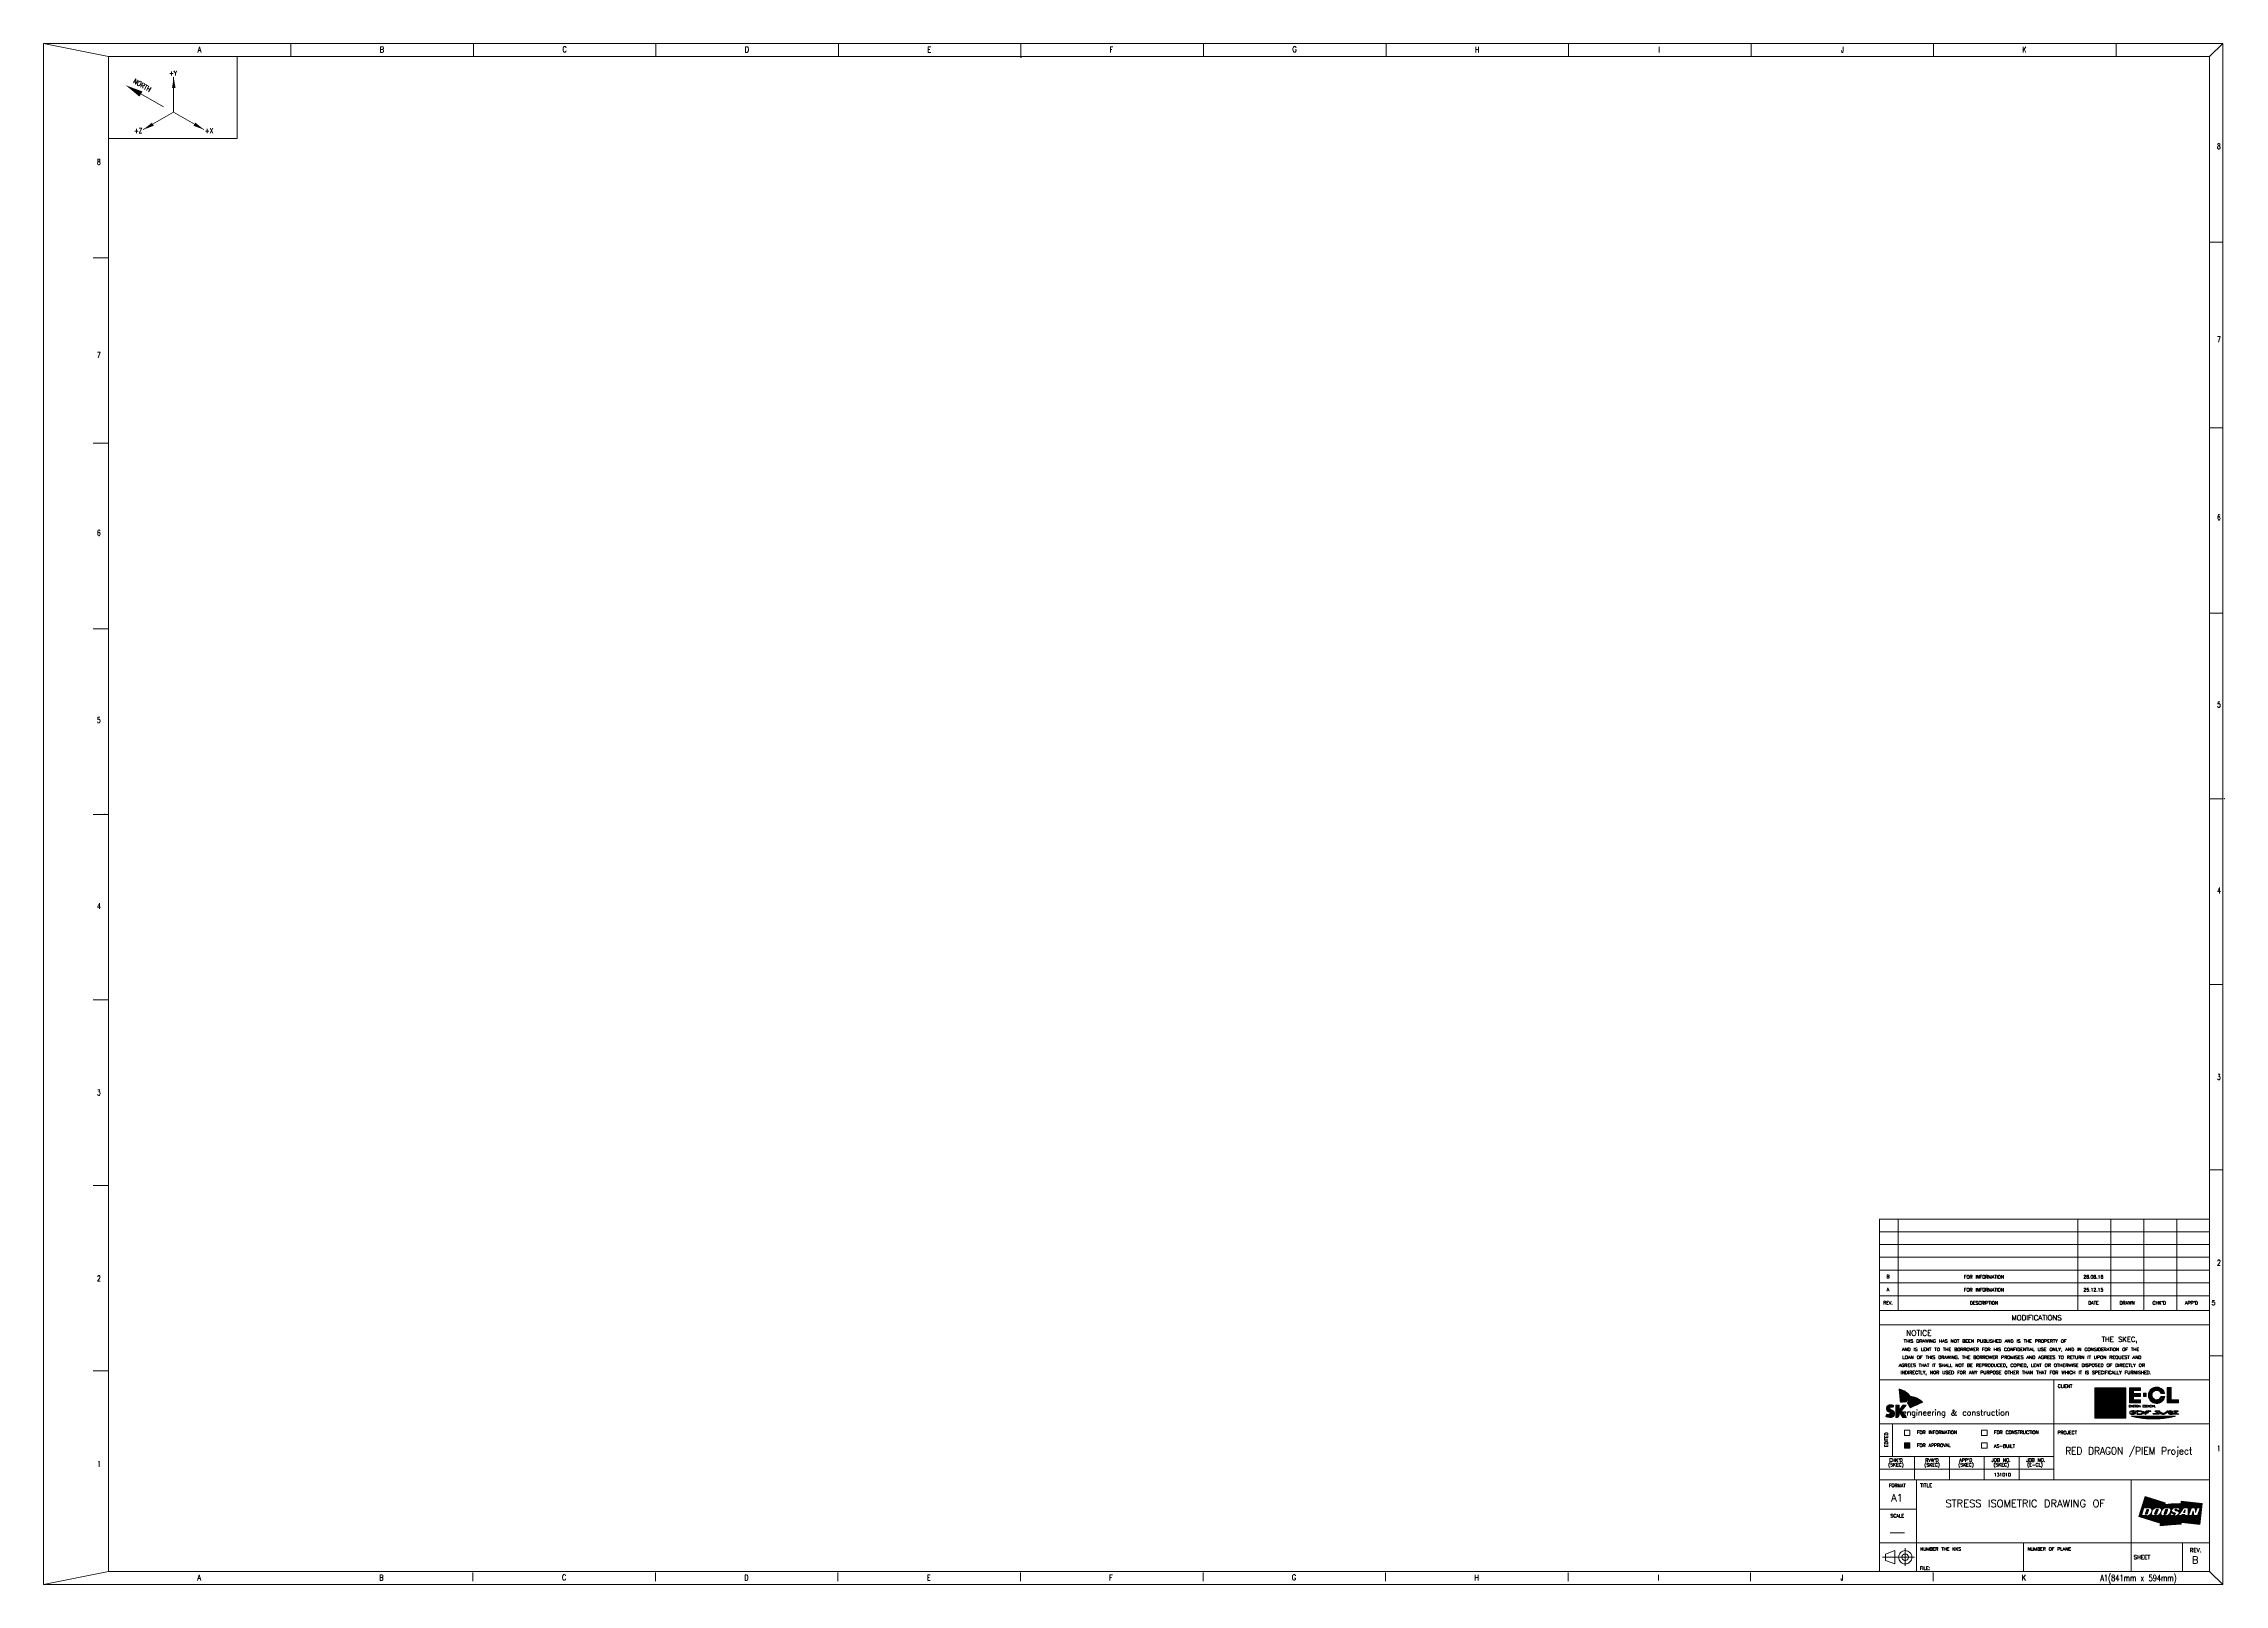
# Model space of a CAD drawing. Header units: inches. Extents: x 0 to 841, y 0 to 594.
import ezdxf
from ezdxf.enums import TextEntityAlignment as Align

# ---------------------------------------------------------------- set-up
doc = ezdxf.new("R2010")
doc.units = ezdxf.units.IN
doc.header["$MEASUREMENT"] = 0
doc.linetypes.add('CENTER', pattern=[2, 1.25, -0.25, 0.25, -0.25])
for name, color, linetype, lineweight in [('1', 1, 'CENTER', 9), ('2', 2, 'Continuous', 15), ('4', 4, 'Continuous', 9)]:
    doc.layers.add(name, color=color, linetype=linetype, lineweight=lineweight)
doc.layers.add('37', color=7, linetype='Continuous')
doc.styles.add('ROMANS', font='ROMANS.shx', dxfattribs={"width": 0.8})
doc.styles.add('TXT', font='txt.shx', dxfattribs={"width": 0.8})

# ---------------------------------------------------------------- blocks, each defined once
blk = doc.blocks.new('RELL')
at = {"layer": '37', "color": 1, "linetype": 'Continuous', "lineweight": 0}
blk.add_lwpolyline([(0, 2.1), (2.1, 2.1), (2.1, 0), (0, 0)], close=True, dxfattribs=at)
for points in [[(0, 2.1), (2.1, 2.1), (0, 2.1), (2.1, 2.1)], [(0, 2.1), (2.1, 2.1), (0, 2.1), (2.1, 2.1)], [(0, 2.1), (2.1, 2.1), (0, 0), (2.1, 0)], [(0, 0), (2.1, 0), (0, 0), (2.1, 0)], [(2.1, 0), (0, 0), (2.1, 0), (0, 0)]]:
    blk.add_solid(points, dxfattribs=at)
blk = doc.blocks.new('SC5381')
at = {"layer": '1', "color": 5, "linetype": 'Continuous', "lineweight": 0}
blk.add_point((0, 0), dxfattribs=at)

msp = doc.modelspace()

# ---------------------------------------------------------------- hatches: boundary and pattern name
at = {"layer": '1', "linetype": 'Continuous', "lineweight": 0}
h = msp.add_hatch(color=5, dxfattribs=at)
edge = h.paths.add_edge_path()
edge.add_line((815.7, 27), (815.8, 25.1))
edge.add_line((815.8, 25.1), (815.4, 23.7))
edge.add_line((815.4, 23.7), (807.7, 26.2))
edge.add_line((807.7, 26.2), (810.2, 33.9))
edge.add_line((810.2, 33.9), (817.9, 31.4))
edge.add_line((817.9, 31.4), (817.7, 30.8))
edge.add_line((817.7, 30.8), (815.4, 30.6))
edge.add_line((815.4, 30.6), (815.5, 29.5))
edge.add_line((815.5, 29.5), (814.5, 29.5))
edge.add_arc((814.5, 27.79), 1.7, 90, 161.06099)
edge.add_line((812.89, 28.34), (812.9, 28.3))
edge.add_line((812.9, 28.3), (812.6, 27.5))
edge.add_arc((813.32, 27.24), 0.765, 160.82099, 270)
edge.add_line((813.3, 26.5), (814.5, 26.5))
edge.add_line((814.5, 26.5), (814.51, 26.47))
edge.add_arc((814.5, 28.17), 1.7, 270.5305, 315.37447)
edge = h.paths.add_edge_path(flags=17)
edge.add_line((810.8, 26.5), (808.7, 26.5))
edge.add_line((808.7, 26.5), (809.7, 29.5))
edge.add_line((809.7, 29.5), (812, 29.5))
edge.add_line((812, 29.5), (812.02, 29.47))
edge.add_arc((812.02, 28.7), 0.769, -17.70043, 90, ccw=False)
edge.add_line((812.76, 28.47), (812.8, 28.5))
edge.add_line((812.8, 28.5), (812.5, 27.6))
edge.add_line((812.5, 27.6), (812.46, 27.6))
edge.add_arc((810.85, 28.15), 1.71, 270, 341.23194, ccw=False)
edge.add_line((810.85, 26.44), (810.8, 26.5))
h = msp.add_hatch(color=5, dxfattribs=at)
edge = h.paths.add_edge_path(flags=16)
edge.add_line((810.8, 28.9), (811.2, 28.9))
edge.add_arc((811.18, 28.61), 0.287, -18.9737, 90, ccw=False)
edge.add_line((811.45, 28.52), (811.5, 28.5))
edge.add_line((811.5, 28.5), (811.1, 27.4))
edge.add_line((811.1, 27.4), (811.06, 27.39))
edge.add_arc((810.66, 27.53), 0.426, 270, 341.0263, ccw=False)
edge.add_line((810.66, 27.1), (810.7, 27.1))
edge.add_line((810.7, 27.1), (810.1, 27.1))
edge.add_line((810.1, 27.1), (810.8, 28.9))
h = msp.add_hatch(color=5, dxfattribs=at)
edge = h.paths.add_edge_path()
edge.add_line((815.2, 28.6), (814.7, 27.4))
edge.add_line((814.7, 27.4), (814.74, 27.41))
edge.add_arc((814.14, 27.61), 0.639, 270, 341.0263, ccw=False)
edge.add_line((814.14, 26.97), (814.1, 27))
edge.add_line((814.1, 27), (814.08, 26.97))
edge.add_arc((814.08, 27.23), 0.255, 161.0263, 270, ccw=False)
edge.add_line((813.84, 27.31), (813.8, 27.3))
edge.add_line((813.8, 27.3), (814.3, 28.5))
edge.add_line((814.3, 28.5), (814.26, 28.54))
edge.add_arc((814.86, 28.33), 0.639, 90, 161.0263, ccw=False)
edge.add_line((814.86, 28.97), (814.9, 29))
edge.add_line((814.9, 29), (814.92, 28.97))
edge.add_arc((814.92, 28.71), 0.255, -18.9737, 90, ccw=False)
edge.add_line((815.16, 28.63), (815.2, 28.6))
h = msp.add_hatch(color=4, dxfattribs=at)
edge = h.paths.add_edge_path()
edge.add_line((820.2, 26.5), (820.2, 22.9))
edge.add_line((820.2, 22.9), (816, 22.6))
edge.add_line((816, 22.6), (815.7, 27))
edge.add_line((815.7, 27), (815.71, 26.96))
edge.add_arc((814.52, 28.17), 1.7, 314.60126, 341.0263)
edge.add_line((816.13, 27.62), (816.1, 27.6))
edge.add_line((816.1, 27.6), (816.4, 28.5))
edge.add_arc((815.7, 28.73), 0.766, 341.0263, 450)
edge.add_line((815.7, 29.5), (815.5, 29.5))
edge.add_line((815.5, 29.5), (815.4, 30.6))
edge.add_line((815.4, 30.6), (820.2, 31))
edge.add_line((820.2, 31), (820.2, 27.4))
edge.add_line((820.2, 27.4), (819.8, 27.4))
edge.add_line((819.8, 27.4), (819.8, 27.1))
edge.add_line((819.8, 27.1), (819.79, 27.13))
edge.add_arc((820.43, 27.13), 0.639, 180, 249.04615)
edge.add_line((820.2, 26.54), (820.2, 26.5))
edge = h.paths.add_edge_path(flags=16)
edge.add_arc((819.34, 28.73), 0.766, 341.0263, 450)
edge.add_line((819.34, 29.49), (819.3, 29.5))
edge.add_line((819.3, 29.5), (818.1, 29.5))
edge.add_line((818.1, 29.5), (818.15, 29.49))
edge.add_arc((818.15, 27.79), 1.7, 90, 161.0263)
edge.add_line((816.54, 28.34), (816.5, 28.3))
edge.add_line((816.5, 28.3), (816.2, 27.5))
edge.add_line((816.2, 27.5), (816.25, 27.49))
edge.add_arc((816.97, 27.24), 0.766, 161.0263, 270)
edge.add_line((816.97, 26.47), (817, 26.5))
edge.add_line((817, 26.5), (818.2, 26.5))
edge.add_line((818.2, 26.5), (818.16, 26.47))
edge.add_arc((818.16, 28.17), 1.7, 270, 341.0263)
edge.add_line((819.77, 27.62), (819.8, 27.6))
edge.add_line((819.8, 27.6), (820.1, 28.5))
edge.add_line((820.1, 28.5), (820.06, 28.48))
h = msp.add_hatch(color=4, dxfattribs=at)
edge = h.paths.add_edge_path(flags=16)
edge.add_arc((817.79, 27.62), 0.639, 270, 341.0263, ccw=False)
edge.add_line((817.8, 27), (817.7, 27))
edge.add_line((817.7, 27), (817.73, 26.98))
edge.add_arc((817.73, 27.23), 0.255, 161.0263, 270, ccw=False)
edge.add_line((817.5, 27.3), (817.9, 28.5))
edge.add_line((817.9, 28.5), (817.91, 28.54))
edge.add_arc((818.52, 28.33), 0.639, 90, 161.0263, ccw=False)
edge.add_line((818.52, 28.97), (818.5, 29))
edge.add_line((818.5, 29), (818.6, 29))
edge.add_line((818.6, 29), (818.57, 28.97))
edge.add_arc((818.57, 28.72), 0.255, -18.9737, 90, ccw=False)
edge.add_line((818.82, 28.63), (818.8, 28.6))
edge.add_line((818.8, 28.6), (818.4, 27.4))
h = msp.add_hatch(color=4, dxfattribs=at)
edge = h.paths.add_edge_path()
edge.add_line((823.6, 27.6), (822.7, 26.5))
edge.add_line((822.7, 26.5), (823.4, 26.5))
edge.add_line((823.4, 26.5), (823.2, 24))
edge.add_line((823.2, 24), (824, 23.9))
edge.add_line((824, 23.9), (824.1, 23.2))
edge.add_line((824.1, 23.2), (820.2, 22.9))
edge.add_line((820.2, 22.9), (820.2, 26.5))
edge.add_line((820.2, 26.5), (820.2, 26.53))
edge.add_arc((820.43, 27.13), 0.639, 249.58475, 270)
edge.add_line((820.43, 26.49), (820.4, 26.5))
edge.add_line((820.4, 26.5), (821.6, 26.5))
edge.add_line((821.6, 26.5), (821.63, 26.49))
edge.add_arc((821.71, 28.32), 1.83, 267.4327, 320.39688)
edge.add_arc((822.58, 27.5), 0.641, 327.44417, 364.43579)
edge.add_arc((822.58, 27.55), 0.639, 0, 74.14948)
edge.add_line((822.75, 28.16), (822.8, 28.2))
edge.add_line((822.8, 28.2), (821.8, 28.4))
edge.add_line((821.8, 28.4), (821.8, 28.43))
edge.add_arc((821.88, 28.71), 0.29, 90, 254.14948, ccw=False)
edge.add_line((821.9, 29), (822.1, 29))
edge.add_arc((822.11, 28.78), 0.213, -6.41681, 90, ccw=False)
edge.add_line((822.32, 28.76), (822.3, 28.8))
edge.add_line((822.3, 28.8), (822.3, 28.6))
edge.add_line((822.3, 28.6), (823.5, 28.6))
edge.add_arc((822.89, 28.85), 0.639, 338.62113, 450)
edge.add_line((822.9, 29.5), (821.5, 29.5))
edge.add_arc((821.49, 28.21), 1.28, 90, 156.65956)
edge.add_arc((820.91, 28.46), 0.639, 156.65956, 255.70777)
edge.add_line((820.75, 27.84), (820.7, 27.9))
edge.add_line((820.7, 27.9), (821.6, 27.6))
edge.add_line((821.6, 27.6), (821.63, 27.62))
edge.add_arc((821.55, 27.33), 0.298, -90, 75.70778, ccw=False)
edge.add_line((821.55, 27.03), (821.6, 27))
edge.add_line((821.6, 27), (821.2, 27))
edge.add_line((821.2, 27), (821.2, 27.03))
edge.add_arc((821.2, 27.25), 0.213, 168.17175, 270, ccw=False)
edge.add_line((821, 27.3), (821, 27.3))
edge.add_line((821, 27.3), (821, 27.4))
edge.add_line((821, 27.4), (820.2, 27.4))
edge.add_line((820.2, 27.4), (820.2, 31))
edge.add_line((820.2, 31), (823.5, 31.2))
edge.add_line((823.5, 31.2), (823.7, 28.8))
edge.add_line((823.7, 28.8), (823.6, 27.6))
h = msp.add_hatch(color=3, dxfattribs=at)
h.paths.add_polyline_path([(823.4, 26.5), (824.1, 26.5), (824.5, 27), (825.5, 27), (825.5, 26.5), (826.7, 26.5), (826.7, 29.5), (825, 29.5), (823.6, 27.6), (824, 32.1), (832.1, 31.2), (831.2, 23.1), (823.2, 24)])
h.paths.add_polyline_path([(828.7, 28.4), (828.9, 26.5), (830.3, 26.5), (831.4, 29.5), (830.2, 29.5), (829.6, 27.7), (829.4, 29.5), (828, 29.5), (826.9, 26.5), (828.1, 26.5)], flags=16)
msp.add_hatch(color=3, dxfattribs=at).paths.add_polyline_path([(825.5, 27.7), (824.9, 27.7), (825.6, 28.8)])
at = {"layer": '37', "linetype": 'Continuous', "lineweight": 0}
h = msp.add_hatch(dxfattribs=at)
h.set_pattern_fill('_USER', color=58, scale=0.0588, style=0, pattern_type=0)
h.set_pattern_definition([(0, (792.9, 75.1), (0, 0.0588), [])])
h.paths.add_polyline_path([(802.7, 74.7), (802.7, 75.8), (790.7, 75.8), (790.7, 74.7), (795.5, 74.7)])
h = msp.add_hatch(dxfattribs=at)
h.set_pattern_fill('_USER', color=1, scale=0.1, angle=45, style=0, pattern_type=0)
h.set_pattern_definition([(45, (711.9, 68.6), (-0.0707107, 0.0707107), [])])
edge = h.paths.add_edge_path()
edge.add_arc((711.76, 67.81), 1.37, 96.4916, 244.73802)
edge.add_line((711.18, 66.57), (711.2, 66.6))
edge.add_line((711.2, 66.6), (712.1, 66.1))
edge.add_line((712.1, 66.1), (712.12, 66.06))
edge.add_arc((711.99, 65.76), 0.332, 300.03539, 426.5368)
edge.add_arc((711.61, 66.41), 1.09, 246.44742, 300.03539)
edge.add_line((711.2, 65.4), (710.6, 65.6))
edge.add_line((710.6, 65.6), (710.2, 64.8))
edge.add_line((710.2, 64.8), (710.17, 64.83))
edge.add_arc((711.53, 66.78), 2.38, 235.0583, 271.53317)
edge.add_line((711.6, 64.4), (712.1, 64.4))
edge.add_line((712.1, 64.4), (712.15, 64.4))
edge.add_arc((712.17, 65.82), 1.42, 269.15377, 431.89329)
edge.add_line((712.61, 67.17), (712.6, 67.2))
edge.add_line((712.6, 67.2), (712.3, 67.3))
edge.add_line((712.3, 67.3), (711.8, 67.6))
edge.add_line((711.8, 67.6), (711.8, 67.56))
edge.add_arc((712.01, 67.92), 0.417, 84.85458, 239.90854)
edge.add_line((712.04, 68.33), (712, 68.3))
edge.add_line((712, 68.3), (712.9, 68.3))
edge.add_line((712.9, 68.3), (713.3, 69))
edge.add_arc((712.13, 65.72), 3.49, 70.17144, 98.58626)
h = msp.add_hatch(dxfattribs=at)
h.set_pattern_fill('_USER', color=1, scale=0.1, angle=45, style=0, pattern_type=0)
h.set_pattern_definition([(45, (716.5, 68), (-0.0707107, 0.0707107), [])])
edge = h.paths.add_edge_path()
edge.add_line((715.3, 65.1), (715.3, 66.5))
edge.add_line((715.3, 66.5), (716.8, 64.4))
edge.add_line((716.8, 64.4), (718.1, 64.4))
edge.add_line((718.1, 64.4), (716.2, 66.9))
edge.add_line((716.2, 66.9), (718, 69.1))
edge.add_line((718, 69.1), (716.7, 69.1))
edge.add_line((716.7, 69.1), (715.3, 67.1))
edge.add_line((715.3, 67.1), (715.3, 69.1))
edge.add_line((715.3, 69.1), (714.1, 69.1))
edge.add_line((714.1, 69.1), (714.1, 64.4))
edge.add_line((714.1, 64.4), (714.7, 64.4))
edge.add_arc((714.57, 65.1), 0.689, 278.79292, 359.37692)
edge.add_line((715.26, 65.09), (715.3, 65.1))
h = msp.add_hatch(dxfattribs=at)
h.set_pattern_fill('_USER', color=30, scale=0.1, angle=45, style=0, pattern_type=0)
h.set_pattern_definition([(45, (716.8, 73.9), (-0.0707107, 0.0707107), [])])
edge = h.paths.add_edge_path()
edge.add_line((715.3, 75.3), (715.8, 70.2))
edge.add_line((715.8, 70.2), (716.5, 70.3))
edge.add_line((716.5, 70.3), (716.54, 70.28))
edge.add_arc((715.97, 71.54), 1.38, 294.2551, 398.3306)
edge.add_arc((718.12, 73.03), 1.25, 103.21466, 211.04409, ccw=False)
edge.add_arc((714.16, 68.99), 6.41, 55.08759, 80.13214)
edge.add_line((715.26, 75.31), (715.3, 75.3))
h = msp.add_hatch(dxfattribs=at)
h.set_pattern_fill('_USER', color=1, scale=0.1, angle=45, style=0, pattern_type=0)
h.set_pattern_definition([(45, (718.4, 71.6), (-0.0707107, 0.0707107), [])])
edge = h.paths.add_edge_path()
edge.add_arc((714.16, 68.99), 6.41, 32.35883, 51.50302)
edge.add_arc((718.19, 73), 1.01, 91.95269, 216.09285)
edge.add_arc((716.15, 71.51), 1.52, 309.39709, 396.09286)
edge.add_line((717.12, 70.34), (717.1, 70.3))
edge.add_line((717.1, 70.3), (718, 70.4))
edge.add_line((718, 70.4), (719.6, 72.4))
h = msp.add_hatch(dxfattribs=at)
h.set_pattern_fill('_USER', color=1, scale=0.1, angle=45, style=0, pattern_type=0)
h.set_pattern_definition([(45, (720.2, 71.2), (-0.0707107, 0.0707107), [])])
edge = h.paths.add_edge_path()
edge.add_line((719.6, 72.4), (718.6, 70))
edge.add_line((718.6, 70), (719.4, 68.5))
edge.add_line((719.4, 68.5), (719.44, 68.51))
edge.add_arc((716.93, 69.64), 2.75, 335.9364, 368.36619)
edge.add_arc((720.34, 70.14), 0.694, 92.76583, 188.36619)
edge.add_arc((720.85, 75.68), 4.88, 263.56664, 296.77661)
edge.add_ellipse((719.32, 65.59), major_axis=(3.73, 5.74), ratio=0.999531, start_angle=0.01063, end_angle=30.86869)
h = msp.add_hatch(dxfattribs=at)
h.set_pattern_fill('_USER', color=30, scale=0.1, angle=45, style=0, pattern_type=0)
h.set_pattern_definition([(45, (720.9, 70.1), (-0.0707107, 0.0707107), [])])
edge = h.paths.add_edge_path()
edge.add_line((719.6, 68.2), (719.6, 68.1))
edge.add_line((719.6, 68.1), (724.3, 70.2))
edge.add_line((724.3, 70.2), (724.31, 70.23))
edge.add_arc((719.32, 65.59), 6.81, 42.95055, 54.76066)
edge.add_arc((720.85, 75.68), 5.13, 265.48687, 297.90285)
edge.add_arc((720.34, 70.14), 0.447, 75.73011, 186.99958)
edge.add_ellipse((716.93, 69.64), major_axis=(-0.45, 2.97), ratio=0.997058, start_angle=232.91134, end_angle=269.99946)
edge.add_line((719.57, 68.2), (719.6, 68.2))
h = msp.add_hatch(dxfattribs=at)
h.set_pattern_fill('_USER', color=58, scale=0.0588, angle=45, style=0, pattern_type=0)
h.set_pattern_definition([(45, (799.6, 74.1), (-0.04157788, 0.04157788), [])])
h.paths.add_polyline_path([(802.7, 72.1), (802.7, 74.7), (795.5, 74.7), (795.5, 73.8), (801.9, 73.8), (801.9, 73.5), (790.7, 73.5), (790.7, 72.1), (798.8, 72.1)])
h = msp.add_hatch(dxfattribs=at)
h.set_pattern_fill('_USER', color=56, scale=0.0588, angle=330, style=0, pattern_type=0)
h.set_pattern_definition([(330, (792.4, 74), (0.0294, 0.0509223), [])])
h.paths.add_polyline_path([(790.7, 73.5), (801.9, 73.5), (801.9, 73.8), (795.5, 73.8), (795.5, 74.7), (790.7, 74.7)])
h = msp.add_hatch(dxfattribs=at)
h.set_pattern_fill('_USER', color=54, scale=0.0588, angle=90, style=0, pattern_type=0)
h.set_pattern_definition([(90, (791.7, 71.7), (-0.0588, 4e-18), [])])
h.paths.add_polyline_path([(790.7, 72.1), (790.7, 71.3), (798.8, 71.3), (798.8, 72.1)])
h = msp.add_hatch(dxfattribs=at)
h.set_pattern_fill('_USER', color=52, scale=0.0588, angle=30, style=0, pattern_type=0)
h.set_pattern_definition([(30, (791.7, 70.9), (-0.0294, 0.0509223), [])])
h.paths.add_polyline_path([(790.7, 71.3), (790.7, 70.7), (792.7, 70.7), (792.7, 71.3)])
h = msp.add_hatch(dxfattribs=at)
h.set_pattern_fill('_USER', color=58, scale=0.03528, angle=30, style=0, pattern_type=0)
h.set_pattern_definition([(30, (791, 70.5), (-0.01764, 0.03055338), [])])
h.paths.add_polyline_path([(792.7, 70.7), (790.7, 70.7), (790.7, 70.4), (796.1, 70.4), (796.1, 70.7)])
h = msp.add_hatch(dxfattribs=at)
h.set_pattern_fill('_USER', color=32, scale=0.0588, style=0, pattern_type=0)
h.set_pattern_definition([(0, (797.5, 68.9), (0, 0.0588), [])])
h.paths.add_polyline_path([(797.2, 70.4), (796.1, 70.4), (790.7, 70.4), (790.7, 68.8), (797.2, 68.8), (797.2, 69.1)])
h = msp.add_hatch(dxfattribs=at)
h.set_pattern_fill('_USER', color=30, scale=0.03528, angle=45, style=0, pattern_type=0)
h.set_pattern_definition([(45, (791.7, 68.5), (-0.02494673, 0.02494673), [])])
h.paths.add_polyline_path([(797.2, 68.8), (790.7, 68.8), (790.7, 68), (797.7, 68), (797.7, 68.8)])
h = msp.add_hatch(dxfattribs=at)
h.set_pattern_fill('_USER', color=52, scale=0.03528, angle=90, style=0, pattern_type=0)
h.set_pattern_definition([(90, (794.4, 67.6), (-0.03528, 2e-18), [])])
h.paths.add_polyline_path([(793.2, 67.4), (799.7, 67.4), (799.7, 68), (797.7, 68), (790.7, 68), (790.7, 67.3), (793.2, 67.3)])
h = msp.add_hatch(dxfattribs=at)
h.set_pattern_fill('_USER', color=32, scale=0.03528, angle=30, style=0, pattern_type=0)
h.set_pattern_definition([(30, (791.6, 67.1), (-0.01764, 0.0305534), [])])
h.paths.add_polyline_path([(793.2, 67.3), (790.7, 67.3), (790.7, 66.8), (793.2, 66.8)])
h = msp.add_hatch(dxfattribs=at)
h.set_pattern_fill('_USER', color=54, scale=0.0588, angle=30, style=0, double=1, pattern_type=0)
h.set_pattern_definition([(30, (795.4, 71), (-0.0294, 0.0509223), []), (120, (795.4, 71), (-0.0509223, -0.0294), [])])
h.paths.add_polyline_path([(792.7, 70.7), (796.1, 70.7), (802.7, 70.7), (802.7, 71.3), (798.8, 71.3), (792.7, 71.3)])
h = msp.add_hatch(dxfattribs=at)
h.set_pattern_fill('_USER', color=52, scale=0.03528, angle=330, style=0, pattern_type=0)
h.set_pattern_definition([(330, (796.1, 67), (0.01764, 0.03055338), [])])
h.paths.add_polyline_path([(798, 66.8), (802.7, 66.8), (802.7, 67.3), (799.7, 67.3), (799.7, 67.4), (793.2, 67.4), (793.2, 67.3), (793.2, 66.8)])
h = msp.add_hatch(dxfattribs=at)
h.set_pattern_fill('_USER', color=56, scale=0.03528, angle=90, style=0, pattern_type=0)
h.set_pattern_definition([(90, (798, 70.5), (-0.03528, 2e-18), [])])
h.paths.add_polyline_path([(796.1, 70.4), (797.2, 70.4), (801.6, 70.4), (802.7, 70.4), (802.7, 70.7), (796.1, 70.7)])
h = msp.add_hatch(dxfattribs=at)
h.set_pattern_fill('_USER', color=44, scale=0.0588, angle=330, style=0, pattern_type=0)
h.set_pattern_definition([(330, (802.3, 69.5), (0.0294, 0.0509223), [])])
h.paths.add_polyline_path([(797.2, 70.4), (797.2, 69.1), (801.6, 69.1), (801.6, 70.4)])
h = msp.add_hatch(dxfattribs=at)
h.set_pattern_fill('_USER', color=32, scale=0.0588, style=0, pattern_type=0)
h.set_pattern_definition([(0, (797.7, 68.9), (0, 0.0588), [])])
h.paths.add_polyline_path([(797.2, 69.1), (797.2, 68.8), (801.6, 68.8), (801.6, 69.1)])
h = msp.add_hatch(dxfattribs=at)
h.set_pattern_fill('_USER', color=32, scale=0.03528, angle=90, style=0, pattern_type=0)
h.set_pattern_definition([(90, (798.8, 68.4), (-0.03528, 2e-18), [])])
h.paths.add_polyline_path([(799.7, 68), (802.7, 68), (802.7, 68.7), (801.6, 68.7), (797.7, 68.8), (797.7, 68)])
h = msp.add_hatch(dxfattribs=at)
h.set_pattern_fill('_USER', color=56, scale=0.0588, style=0, pattern_type=0)
h.set_pattern_definition([(0, (801.4, 71.7), (0, 0.0588), [])])
h.paths.add_polyline_path([(798.8, 71.3), (802.7, 71.3), (802.7, 72.1), (798.8, 72.1)])
h = msp.add_hatch(dxfattribs=at)
h.set_pattern_fill('_USER', color=30, scale=0.03528, angle=330, style=0, pattern_type=0)
h.set_pattern_definition([(330, (800.5, 67.6), (0.01764, 0.0305534), [])])
h.paths.add_polyline_path([(799.7, 67.3), (802.7, 67.3), (802.7, 68), (799.7, 68), (799.7, 67.4)])
h = msp.add_hatch(dxfattribs=at)
h.set_pattern_fill('_USER', color=44, scale=0.0588, angle=330, style=0, pattern_type=0)
h.set_pattern_definition([(330, (802.2, 69.4), (0.0294, 0.0509223), [])])
h.paths.add_polyline_path([(802.7, 68.7), (802.7, 70.4), (801.6, 70.4), (801.6, 69.1), (801.6, 68.8)])
h = msp.add_hatch(dxfattribs=at)
h.set_pattern_fill('_USER', color=30, scale=0.03528, angle=330, style=0, pattern_type=0)
h.set_pattern_definition([(330, (792.2, 66.2), (0.01764, 0.03055338), [])])
h.paths.add_polyline_path([(790.7, 65.4), (798, 65.4), (798, 66.8), (790.7, 66.8)])
h = msp.add_hatch(dxfattribs=at)
h.set_pattern_fill('_USER', color=52, scale=0.03528, angle=45, style=0, pattern_type=0)
h.set_pattern_definition([(45, (793.1, 64.6), (-0.02494673, 0.02494673), [])])
h.paths.add_polyline_path([(802.7, 65.4), (798, 65.4), (790.7, 65.4), (790.7, 64.1), (795.5, 64.1), (795.5, 64.9), (802.7, 64.9)])
h = msp.add_hatch(dxfattribs=at)
h.set_pattern_fill('_USER', color=2, scale=0.03528, angle=90, style=0, pattern_type=0)
h.set_pattern_definition([(90, (798.9, 64.8), (-0.03528, 2e-18), [])])
h.paths.add_polyline_path([(795.5, 64.1), (802.7, 64.1), (802.7, 64.9), (795.5, 64.9)])
h = msp.add_hatch(dxfattribs=at)
h.set_pattern_fill('_USER', color=32, scale=0.03528, angle=30, style=0, pattern_type=0)
h.set_pattern_definition([(30, (799.2, 66.6), (-0.01764, 0.03055338), [])])
h.paths.add_polyline_path([(798, 66.8), (798, 66.5), (802.7, 66.5), (802.7, 66.8)])
h = msp.add_hatch(dxfattribs=at)
h.set_pattern_fill('_USER', color=52, scale=0.03528, angle=90, style=0, pattern_type=0)
h.set_pattern_definition([(90, (799.9, 66), (-0.03528, 2e-18), [])])
h.paths.add_polyline_path([(798, 66.5), (798, 65.4), (802.7, 65.4), (802.7, 66.5)])
h = msp.add_hatch(dxfattribs=at)
h.set_pattern_fill('_USER', color=56, scale=0.03528, angle=30, style=0, pattern_type=0)
h.set_pattern_definition([(30, (813.6, 64.7), (-0.01764, 0.03055338), [])])
edge = h.paths.add_edge_path()
edge.add_line((821.9, 64.9), (804.8, 64.9))
edge.add_line((804.8, 64.9), (804.8, 64.86))
edge.add_ellipse((813.51, 96.73), major_axis=(32.34, 8.47), ratio=0.984562, start_angle=240.41558, end_angle=243.10621)
edge.add_line((806.3, 64.5), (820.2, 64.5))
edge.add_ellipse((813.51, 96.73), major_axis=(32.34, 8.47), ratio=0.984562, start_angle=267.09046, end_angle=270)
edge.add_line((821.86, 64.89), (821.9, 64.9))
h = msp.add_hatch(dxfattribs=at)
h.set_pattern_fill('_USER', color=54, scale=0.03528, angle=30, style=0, pattern_type=0)
h.set_pattern_definition([(30, (810.8, 64.1), (-0.01764, 0.03055338), [])])
edge = h.paths.add_edge_path()
edge.add_ellipse((813.51, 96.73), major_axis=(32.34, 8.47), ratio=0.984562, start_angle=243.10621, end_angle=248.30511)
edge.add_line((809.3, 64), (817.2, 64))
edge.add_ellipse((813.51, 96.73), major_axis=(32.34, 8.47), ratio=0.984562, start_angle=261.89156, end_angle=267.09046)
edge.add_line((820.2, 64.5), (806.3, 64.5))
h = msp.add_hatch(dxfattribs=at)
h.set_pattern_fill('_USER', color=54, scale=0.03528, angle=30, style=0, pattern_type=0)
h.set_pattern_definition([(30, (807.5, 65.6), (-0.01764, 0.03055338), [])])
h.paths.add_polyline_path([(806.4, 66.7), (806.7, 66.6), (806.9, 66.7), (807.3, 66.7), (807.7, 66.6), (808, 66.6), (808.4, 66.6), (808.6, 66.5), (808.8, 66.5), (809, 66.4), (809, 66.2), (809, 66.1), (808.9, 66), (808.6, 65.8), (808.3, 65.8), (807.8, 65.7), (807.5, 65.8), (807.3, 65.9), (807.2, 66.1), (807.3, 66.2), (807.2, 66.4), (807.1, 66.4), (806.9, 66.3), (806.9, 65.9), (806.9, 65.7), (807.2, 65.5), (807.5, 65.5), (808.1, 65.5), (808.4, 65.5), (808.8, 65.6), (809.1, 65.7), (809.4, 65.8), (809.7, 66), (809.8, 66.2), (809.7, 66.3), (809.6, 66.5), (809.5, 66.6), (809.2, 66.7), (808.9, 66.8), (808.4, 66.9), (807.5, 67), (806.7, 66.9), (806.5, 66.9)])
h = msp.add_hatch(dxfattribs=at)
h.set_pattern_fill('_USER', color=52, scale=0.03528, angle=30, style=0, pattern_type=0)
h.set_pattern_definition([(30, (813, 63.9), (-0.01764, 0.03055338), [])])
edge = h.paths.add_edge_path()
edge.add_ellipse((813.51, 96.73), major_axis=(32.34, 8.47), ratio=0.984562, start_angle=248.30511, end_angle=261.89156)
edge.add_line((817.2, 64), (809.3, 64))
h = msp.add_hatch(dxfattribs=at)
h.set_pattern_fill('_USER', color=54, scale=0.03528, angle=30, style=0, pattern_type=0)
h.set_pattern_definition([(30, (810.3, 66.1), (-0.01764, 0.0305534), [])])
h.paths.add_polyline_path([(810, 65.9), (810, 65.7), (810.1, 65.5), (810.3, 65.5), (810.5, 65.6), (810.5, 65.7), (810.5, 65.8), (810.4, 65.9), (810.5, 66), (810.9, 66), (811.2, 66), (811.4, 66.1), (811.5, 66.2), (811.5, 66.3), (811.3, 66.3), (810.6, 66.3), (810.6, 66.4), (810.8, 66.6), (811.3, 66.7), (811.9, 66.7), (812.3, 66.7), (812.4, 66.8), (812.4, 66.9), (812, 66.9), (811.5, 67), (811.1, 66.9), (810.7, 66.9), (810.3, 66.7), (810, 66.4), (810, 66)])
h = msp.add_hatch(dxfattribs=at)
h.set_pattern_fill('_USER', color=54, scale=0.03528, angle=30, style=0, pattern_type=0)
h.set_pattern_definition([(30, (815.3, 65.8), (-0.01764, 0.0305534), [])])
h.paths.add_polyline_path([(815.3, 66.9), (814, 66.9), (814, 66.8), (813.9, 66.8), (814, 66.7), (814, 66.6), (814.9, 66.1), (814.9, 66), (814.9, 65.9), (814.8, 65.9), (813.4, 65.9), (813.3, 65.9), (813.2, 65.9), (813.1, 65.8), (813.2, 65.7), (813.4, 65.6), (813.8, 65.6), (815.4, 65.6), (815.5, 65.6), (815.6, 65.6), (815.6, 65.7), (815.6, 65.8), (815.6, 65.9), (814.6, 66.5), (814.6, 66.6), (814.7, 66.6), (814.8, 66.7), (815.3, 66.7), (815.3, 66.8), (815.4, 66.8)])
h = msp.add_hatch(dxfattribs=at)
h.set_pattern_fill('_USER', color=54, scale=0.03528, angle=30, style=0, pattern_type=0)
h.set_pattern_definition([(30, (816.8, 65.8), (-0.01764, 0.0305534), [])])
h.paths.add_polyline_path([(815.7, 66.9), (815.5, 66.8), (815.5, 66.7), (815.6, 66.5), (815.7, 66.4), (815.9, 66), (816.1, 65.8), (816.5, 65.6), (816.8, 65.6), (817, 65.5), (817.6, 65.6), (817.9, 65.8), (818.4, 66.1), (818.6, 66.4), (818.9, 66.6), (818.9, 66.8), (818.9, 66.9), (818.8, 66.9), (818.7, 66.9), (818.5, 66.7), (818.3, 66.5), (817.9, 66.2), (817.6, 66.1), (817.4, 66), (817.1, 66), (816.7, 66.1), (816.4, 66.2), (816.2, 66.4), (816, 66.5), (815.8, 66.8), (815.8, 66.9)])
h = msp.add_hatch(dxfattribs=at)
h.set_pattern_fill('_USER', color=54, scale=0.03528, angle=30, style=0, pattern_type=0)
h.set_pattern_definition([(30, (819.5, 65.8), (-0.01764, 0.0305534), [])])
h.paths.add_polyline_path([(819.8, 67), (819.5, 66.9), (819.2, 66.8), (819.1, 66.6), (819, 66.4), (818.9, 66.2), (819, 66.1), (819.2, 65.7), (819.4, 65.6), (819.7, 65.5), (820.1, 65.5), (820.7, 65.5), (820.9, 65.6), (820.9, 65.8), (820.8, 65.8), (820.5, 65.8), (820.4, 65.8), (820.1, 65.7), (819.8, 65.8), (819.6, 65.9), (819.5, 66), (819.4, 66.1), (819.4, 66.2), (819.4, 66.4), (819.5, 66.5), (819.7, 66.6), (819.8, 66.7), (820.2, 66.7), (820.4, 66.6), (820.5, 66.5), (820.6, 66.5), (820.5, 66.4), (820.3, 66.4), (820.2, 66.4), (819.9, 66.4), (819.8, 66.3), (819.7, 66.2), (819.8, 66.1), (819.9, 66.1), (820.2, 66.1), (820.5, 66.1), (820.6, 66.1), (820.8, 66.2), (820.8, 66.4), (820.8, 66.6), (820.7, 66.7), (820.6, 66.8), (820.3, 66.9), (820.1, 66.9)])
h = msp.add_hatch(dxfattribs=at)
h.set_pattern_fill('_USER', color=54, scale=0.03528, angle=30, style=0, pattern_type=0)
h.set_pattern_definition([(30, (821.5, 66.1), (-0.01764, 0.0305534), [])])
h.paths.add_polyline_path([(821.3, 66.9), (821.2, 66.8), (821.3, 66.7), (821.8, 66.6), (822.2, 66.6), (822, 66.4), (821.5, 66.2), (821.1, 66), (821, 65.8), (821.1, 65.7), (821.2, 65.6), (823, 65.6), (823.1, 65.7), (823, 65.8), (822.7, 65.8), (821.6, 65.9), (822.8, 66.6), (822.9, 66.7), (822.9, 66.8), (822.7, 66.9), (822.6, 66.9)])

# ---------------------------------------------------------------- linework, layer by layer
at = {"layer": '1', "color": 5, "linetype": 'Continuous', "lineweight": 0}
for p, q in [((95.34, 589.05), (95.34, 594)), ((165.7, 594), (165.7, 589.05)), ((236.06, 594), (236.06, 589.05)), ((306.42, 594), (306.42, 589.05)), ((376.78, 594), (376.78, 589.05)), ((447.15, 594), (447.15, 589.05)), ((517.51, 594), (517.51, 589.05)), ((587.87, 594), (587.87, 589.05)), ((658.23, 594), (658.23, 589.05)), ((728.6, 594), (728.6, 589.05)), ((798.96, 594), (798.96, 589.05)), ((840.09, 517.44), (835.02, 517.44)), ((24.78, 511.44), (19.12, 511.44)), ((835.02, 445.91), (840.09, 445.91)), ((19.12, 439.91), (24.78, 439.91)), ((835.02, 374.38), (840.09, 374.38)), ((19.12, 368.38), (24.78, 368.38)), ((840.09, 302.85), (835.02, 302.85)), ((19.12, 296.85), (24.78, 296.85)), ((835.02, 231.33), (840.09, 231.33)), ((19.12, 225.33), (24.78, 225.33)), ((835.02, 159.8), (840.09, 159.8)), ((19.12, 153.8), (24.78, 153.8)), ((835.02, 88.12), (840.09, 88.12)), ((19.12, 82.27), (24.78, 82.27)), ((807.7, 26.2), (810.2, 33.9)), ((810.2, 33.9), (817.9, 31.4)), ((815.4, 23.7), (807.7, 26.2)), ((808.7, 26.5), (809.7, 29.5)), ((810.8, 26.5), (808.7, 26.5)), ((809.7, 29.5), (812, 29.5)), ((810.85, 26.44), (810.8, 26.5)), ((812, 29.5), (812.02, 29.47)), ((812.5, 27.6), (812.46, 27.6)), ((812.8, 28.5), (812.5, 27.6)), ((812.9, 28.3), (812.6, 27.5)), ((812.76, 28.47), (812.8, 28.5)), ((812.89, 28.34), (812.9, 28.3)), ((813.3, 26.5), (814.5, 26.5)), ((815.5, 29.5), (814.5, 29.5)), ((814.5, 26.5), (814.51, 26.47)), ((817.7, 30.8), (815.4, 30.6)), ((815.4, 30.6), (815.5, 29.5)), ((815.7, 27), (815.8, 25.1)), ((817.9, 31.4), (817.7, 30.8)), ((815.8, 25.1), (815.4, 23.7)), ((165.5, 4.54), (165.5, 1.3)), ((235.86, 4.54), (235.86, 1.3)), ((306.22, 4.54), (306.22, 1.3)), ((376.58, 4.54), (376.58, 1.3)), ((446.95, 4.54), (446.95, 1.3)), ((517.31, 4.54), (517.31, 1.3)), ((587.67, 4.54), (587.67, 1.3)), ((658.03, 1.3), (658.03, 4.54)), ((728.4, 1.3), (728.4, 4.54))]:
    msp.add_line(p, q, dxfattribs=at)
at = {"layer": '1', "color": 7, "linetype": 'Continuous', "lineweight": 0}
for p, q in [((810.1, 27.1), (810.8, 28.9)), ((810.7, 27.1), (810.1, 27.1)), ((810.66, 27.1), (810.7, 27.1)), ((810.8, 28.9), (811.2, 28.9)), ((811.1, 27.4), (811.06, 27.39)), ((811.5, 28.5), (811.1, 27.4)), ((811.45, 28.52), (811.5, 28.5)), ((813.8, 27.3), (814.3, 28.5)), ((813.84, 27.31), (813.8, 27.3)), ((814.1, 27), (814.08, 26.97)), ((814.14, 26.97), (814.1, 27)), ((814.3, 28.5), (814.26, 28.54)), ((815.2, 28.6), (814.7, 27.4)), ((814.7, 27.4), (814.74, 27.41)), ((814.86, 28.97), (814.9, 29)), ((814.9, 29), (814.92, 28.97)), ((815.16, 28.63), (815.2, 28.6))]:
    msp.add_line(p, q, dxfattribs=at)
at = {"layer": '1', "color": 4, "linetype": 'Continuous', "lineweight": 0}
for p, q in [((815.4, 30.6), (820.2, 31)), ((815.5, 29.5), (815.4, 30.6)), ((815.7, 29.5), (815.5, 29.5)), ((816, 22.6), (815.7, 27)), ((815.7, 27), (815.71, 26.96)), ((816.1, 27.6), (816.4, 28.5)), ((816.13, 27.62), (816.1, 27.6)), ((816.5, 28.3), (816.2, 27.5)), ((816.2, 27.5), (816.25, 27.49)), ((816.54, 28.34), (816.5, 28.3)), ((816.97, 26.47), (817, 26.5)), ((817, 26.5), (818.2, 26.5)), ((817.5, 27.3), (817.9, 28.5)), ((817.8, 27), (817.7, 27)), ((817.7, 27), (817.73, 26.98)), ((817.9, 28.5), (817.91, 28.54)), ((819.3, 29.5), (818.1, 29.5)), ((818.1, 29.5), (818.15, 29.49)), ((818.2, 26.5), (818.16, 26.47)), ((818.8, 28.6), (818.4, 27.4)), ((818.52, 28.97), (818.5, 29)), ((818.5, 29), (818.6, 29)), ((818.6, 29), (818.57, 28.97)), ((818.82, 28.63), (818.8, 28.6)), ((819.34, 29.49), (819.3, 29.5)), ((819.77, 27.62), (819.8, 27.6)), ((819.8, 27.1), (819.79, 27.13)), ((819.8, 27.6), (820.1, 28.5)), ((820.2, 27.4), (819.8, 27.4)), ((819.8, 27.4), (819.8, 27.1)), ((820.1, 28.5), (820.06, 28.48)), ((820.2, 31), (823.5, 31.2)), ((820.2, 31), (820.2, 27.4)), ((820.2, 27.4), (820.2, 31)), ((821, 27.4), (820.2, 27.4)), ((820.2, 26.54), (820.2, 26.5)), ((820.2, 26.5), (820.2, 26.53)), ((820.2, 26.5), (820.2, 22.9)), ((820.2, 22.9), (820.2, 26.5)), ((820.43, 26.49), (820.4, 26.5)), ((820.4, 26.5), (821.6, 26.5)), ((820.75, 27.84), (820.7, 27.9)), ((820.7, 27.9), (821.6, 27.6)), ((821, 27.3), (821, 27.4)), ((821.2, 27), (821.2, 27.03)), ((821.6, 27), (821.2, 27)), ((822.9, 29.5), (821.5, 29.5)), ((821.55, 27.03), (821.6, 27)), ((821.6, 27.6), (821.63, 27.62)), ((821.6, 26.5), (821.63, 26.49)), ((821.8, 28.4), (821.8, 28.43)), ((822.8, 28.2), (821.8, 28.4)), ((821.9, 29), (822.1, 29)), ((822.32, 28.76), (822.3, 28.8)), ((822.3, 28.8), (822.3, 28.6)), ((822.3, 28.6), (823.5, 28.6)), ((823.6, 27.6), (822.7, 26.5)), ((822.7, 26.5), (823.4, 26.5)), ((822.75, 28.16), (822.8, 28.2)), ((823.4, 26.5), (823.2, 24)), ((823.5, 31.2), (823.7, 28.8)), ((823.7, 28.8), (823.6, 27.6)), ((820.2, 22.9), (816, 22.6)), ((824.1, 23.2), (820.2, 22.9)), ((823.2, 24), (824, 23.9)), ((824, 23.9), (824.1, 23.2))]:
    msp.add_line(p, q, dxfattribs=at)
at = {"layer": '1', "color": 3, "linetype": 'Continuous', "lineweight": 0}
for p, q in [((823.2, 24), (823.4, 26.5)), ((823.4, 26.5), (824.1, 26.5)), ((823.6, 27.6), (824, 32.1)), ((825, 29.5), (823.6, 27.6)), ((824, 32.1), (832.1, 31.2)), ((824.1, 26.5), (824.5, 27)), ((824.5, 27), (825.5, 27)), ((824.9, 27.7), (825.6, 28.8)), ((825.5, 27.7), (824.9, 27.7)), ((826.7, 29.5), (825, 29.5)), ((825.6, 28.8), (825.5, 27.7)), ((825.5, 27), (825.5, 26.5)), ((825.5, 26.5), (826.7, 26.5)), ((826.7, 26.5), (826.7, 29.5)), ((828, 29.5), (826.9, 26.5)), ((826.9, 26.5), (828.1, 26.5)), ((829.4, 29.5), (828, 29.5)), ((828.1, 26.5), (828.7, 28.4)), ((828.7, 28.4), (828.9, 26.5)), ((828.9, 26.5), (830.3, 26.5)), ((829.6, 27.7), (829.4, 29.5)), ((830.2, 29.5), (829.6, 27.7)), ((831.4, 29.5), (830.2, 29.5)), ((830.3, 26.5), (831.4, 29.5)), ((832.1, 31.2), (831.2, 23.1)), ((831.2, 23.1), (823.2, 24))]:
    msp.add_line(p, q, dxfattribs=at)
at = {"layer": '1', "color": 7, "linetype": 'Continuous', "lineweight": 0}
for centre, radius, start, end in [((810.66, 27.53), 0.426, 270, 341.0263), ((811.18, 28.61), 0.287, 341.0263, 90), ((814.08, 27.23), 0.255, 161.0263, 270), ((814.14, 27.61), 0.639, 270, 341.0263), ((814.86, 28.33), 0.639, 90, 161.0263), ((814.92, 28.71), 0.255, 341.0263, 90)]:
    msp.add_arc(centre, radius, start, end, dxfattribs=at)
at = {"layer": '1', "color": 5, "linetype": 'Continuous', "lineweight": 0}
for centre, radius, start, end in [((810.85, 28.15), 1.71, 270, 341.23194), ((812.02, 28.7), 0.769, 342.29957, 90), ((813.32, 27.24), 0.765, 160.82099, 270), ((814.5, 27.79), 1.7, 90, 161.06099), ((814.5, 28.17), 1.7, 270.5305, 315.37447)]:
    msp.add_arc(centre, radius, start, end, dxfattribs=at)
at = {"layer": '1', "color": 4, "linetype": 'Continuous', "lineweight": 0}
for centre, radius, start, end in [((815.7, 28.73), 0.766, 341.0263, 90), ((814.52, 28.17), 1.7, 314.60126, 341.0263), ((816.97, 27.24), 0.766, 161.0263, 270), ((818.15, 27.79), 1.7, 90, 161.0263), ((817.73, 27.23), 0.255, 161.0263, 270), ((817.79, 27.62), 0.639, 270, 341.0263), ((818.52, 28.33), 0.639, 90, 161.0263), ((818.16, 28.17), 1.7, 270, 341.0263), ((818.57, 28.72), 0.255, 341.0263, 90), ((819.34, 28.73), 0.766, 341.0263, 90), ((820.43, 27.13), 0.639, 180, 249.04615), ((820.43, 27.13), 0.639, 249.58475, 270), ((820.91, 28.46), 0.639, 156.65956, 255.70777), ((821.49, 28.21), 1.28, 90, 156.65956), ((821.2, 27.25), 0.213, 168.17175, 270), ((821.55, 27.33), 0.298, 270, 75.70778), ((821.88, 28.71), 0.29, 90, 254.14948), ((821.71, 28.32), 1.83, 267.4327, 320.39688), ((822.11, 28.78), 0.213, 353.58319, 90), ((822.58, 27.55), 0.639, 0, 74.14948), ((822.89, 28.85), 0.639, 338.62113, 90), ((822.58, 27.5), 0.641, 327.44417, 4.43579)]:
    msp.add_arc(centre, radius, start, end, dxfattribs=at)
at = {"layer": '37', "color": 1, "linetype": 'Continuous', "lineweight": 0}
for p, q in [((25.03, 589.05), (0, 594)), ((834.99, 589.05), (840.09, 594)), ((707.8, 140.8), (835, 140.8)), ((707.8, 135.9), (835, 135.9)), ((714.9, 105.6), (714.9, 140.8)), ((784.2, 105.6), (784.2, 140.8)), ((796.9, 105.6), (796.9, 140.8)), ((809.7, 105.6), (809.7, 140.8)), ((822.4, 105.6), (822.4, 140.8)), ((707.8, 131), (835, 131)), ((707.8, 126.1), (835, 126.1)), ((707.8, 121.2), (835.1, 121.2)), ((707.8, 116.2), (835.1, 116.2)), ((707.8, 111.3), (835.1, 111.3)), ((712.3, 67.3), (711.8, 67.6)), ((711.8, 67.6), (711.8, 67.56)), ((712.04, 68.33), (712, 68.3)), ((712, 68.3), (712.9, 68.3)), ((712.6, 67.2), (712.3, 67.3)), ((712.9, 68.3), (713.3, 69)), ((715.3, 69.1), (714.1, 69.1)), ((714.1, 69.1), (714.1, 64.4)), ((716.7, 69.1), (715.3, 67.1)), ((715.3, 67.1), (715.3, 69.1)), ((716.2, 66.9), (718, 69.1)), ((718, 69.1), (716.7, 69.1)), ((717.1, 70.3), (718, 70.4)), ((717.12, 70.34), (717.1, 70.3)), ((718, 70.4), (719.6, 72.4)), ((719.6, 72.4), (718.6, 70)), ((718.6, 70), (719.4, 68.5)), ((719.4, 68.5), (719.44, 68.51)), ((710.2, 64.8), (710.17, 64.83)), ((710.6, 65.6), (710.2, 64.8)), ((711.2, 65.4), (710.6, 65.6)), ((711.18, 66.57), (711.2, 66.6)), ((711.2, 66.6), (712.1, 66.1)), ((711.6, 64.4), (712.1, 64.4)), ((712.1, 66.1), (712.12, 66.06)), ((712.1, 64.4), (712.15, 64.4)), ((712.61, 67.17), (712.6, 67.2)), ((712.7, 61.9), (712.7, 49.3)), ((714.1, 64.4), (714.7, 64.4)), ((715.26, 65.09), (715.3, 65.1)), ((715.3, 65.1), (715.3, 66.5)), ((715.3, 66.5), (716.8, 64.4)), ((718.1, 64.4), (716.2, 66.9)), ((716.8, 64.4), (718.1, 64.4)), ((707.8, 49.3), (775, 49.3)), ((775, 44.4), (707.8, 44.4)), ((721.3, 40.3), (721.3, 49.3)), ((734.7, 40.3), (734.7, 49.3)), ((748.1, 40.3), (748.1, 49.3)), ((761.6, 40.3), (761.6, 49.3)), ((722, 4.9), (722, 40.3)), ((707.8, 29), (722, 29)), ((707.8, 16), (835, 16)), ((708.9, 10.5), (721.3, 10.5)), ((717.7, 13.9), (717.7, 7.2)), ((763.3, 16), (763.3, 4.9)), ((824.5, 16), (824.5, 4.9)), ((25.03, 4.95), (0, 0)), ((834.99, 4.95), (840.09, 0))]:
    msp.add_line(p, q, dxfattribs=at)
at = {"layer": '37', "color": 4, "linetype": 'Continuous', "lineweight": 0}
for p, q in [((707.8, 4.9), (707.8, 140.8)), ((707.8, 105.6), (835.1, 105.6)), ((707.8, 100), (835.1, 100)), ((707.8, 78.8), (835.1, 78.8)), ((775, 40.3), (775, 78.8)), ((707.8, 61.9), (835, 61.9)), ((707.8, 40.3), (835.1, 40.3)), ((804.7, 40.3), (804.7, 4.9))]:
    msp.add_line(p, q, dxfattribs=at)
at = {"layer": '37', "color": 58, "linetype": 'Continuous', "lineweight": 0}
for p, q in [((802.7, 75.8), (790.7, 75.8)), ((790.7, 75.8), (790.7, 74.7)), ((802.7, 74.7), (802.7, 75.8)), ((790.7, 74.7), (795.5, 74.7)), ((801.9, 73.5), (790.7, 73.5)), ((790.7, 73.5), (790.7, 72.1)), ((790.7, 72.1), (798.8, 72.1)), ((790.7, 70.7), (790.7, 70.4)), ((792.7, 70.7), (790.7, 70.7)), ((790.7, 70.7), (790.7, 70.4)), ((790.7, 70.4), (796.1, 70.4)), ((796.1, 70.7), (792.7, 70.7)), ((802.7, 74.7), (795.5, 74.7)), ((795.5, 74.7), (795.5, 73.8)), ((795.5, 74.7), (802.7, 74.7)), ((795.5, 73.8), (801.9, 73.8)), ((796.1, 70.4), (796.1, 70.7)), ((798.8, 72.1), (802.7, 72.1)), ((801.9, 73.8), (801.9, 73.5)), ((802.7, 72.1), (802.7, 74.7))]:
    msp.add_line(p, q, dxfattribs=at)
at = {"layer": '37', "color": 56, "linetype": 'Continuous', "lineweight": 0}
for p, q in [((804.1, 75.8), (808.4, 75.8)), ((804.1, 75.8), (804.1, 70)), ((804.1, 70), (804.1, 75.8)), ((804.1, 70), (804.1, 75.8)), ((804.1, 70), (804.1, 75.8)), ((804.2, 70), (804.2, 75.8)), ((804.2, 70), (804.2, 75.8)), ((804.2, 70), (804.2, 75.8)), ((804.2, 70), (804.2, 75.8)), ((804.3, 70), (804.3, 75.8)), ((804.3, 70), (804.3, 75.8)), ((804.3, 70), (804.3, 75.8)), ((804.3, 70), (804.3, 75.8)), ((804.4, 70), (804.4, 75.8)), ((804.4, 70), (804.4, 75.8)), ((804.4, 70), (804.4, 75.8)), ((804.5, 70), (804.5, 75.8)), ((804.5, 70), (804.5, 75.8)), ((804.5, 70), (804.5, 75.8)), ((804.6, 70), (804.6, 75.8)), ((804.6, 70), (804.6, 75.8)), ((804.6, 70), (804.6, 75.8)), ((804.6, 70), (804.6, 75.8)), ((804.7, 70), (804.7, 75.8)), ((804.7, 70), (804.7, 75.8)), ((804.7, 70), (804.7, 75.8)), ((804.7, 70), (804.7, 75.8)), ((804.8, 70), (804.8, 75.8)), ((804.8, 70), (804.8, 75.8)), ((804.9, 70), (804.9, 75.8)), ((804.9, 70), (804.9, 75.8)), ((804.9, 70), (804.9, 75.8)), ((804.9, 70), (804.9, 75.8)), ((805, 70), (805, 75.8)), ((805, 70), (805, 75.8)), ((805, 70), (805, 75.8)), ((805, 70), (805, 75.8)), ((805.1, 70), (805.1, 75.8)), ((805.1, 70), (805.1, 75.8)), ((805.2, 70), (805.2, 75.8)), ((805.2, 70), (805.2, 75.8)), ((805.2, 70), (805.2, 75.8)), ((805.2, 70), (805.2, 75.8)), ((805.3, 70), (805.3, 75.8)), ((805.3, 70), (805.3, 75.8)), ((805.3, 70), (805.3, 75.8)), ((805.3, 70), (805.3, 75.8)), ((805.4, 70), (805.4, 75.8)), ((805.4, 70), (805.4, 75.8)), ((805.4, 70), (805.4, 75.8)), ((805.5, 70), (805.5, 75.8)), ((805.5, 70), (805.5, 75.8)), ((805.5, 70), (805.5, 75.8)), ((805.6, 70), (805.6, 75.8)), ((805.6, 70), (805.6, 75.8)), ((805.6, 70), (805.6, 75.8)), ((805.6, 70), (805.6, 75.8)), ((805.7, 74.7), (805.7, 75.8)), ((805.7, 70), (805.7, 75.8)), ((805.7, 74.7), (805.7, 75.8)), ((805.7, 70), (805.7, 75.8)), ((805.8, 74.7), (805.8, 75.8)), ((805.8, 74.7), (805.8, 75.8)), ((805.9, 74.7), (805.9, 75.8)), ((805.9, 74.7), (805.9, 75.8)), ((805.9, 74.7), (805.9, 75.8)), ((805.9, 74.7), (805.9, 75.8)), ((806, 74.7), (806, 75.8)), ((806, 74.7), (806, 75.8)), ((806, 74.7), (806, 75.8)), ((806, 74.7), (806, 75.8)), ((806.1, 74.7), (806.1, 75.8)), ((806.1, 74.7), (806.1, 75.8)), ((806.2, 74.7), (806.2, 75.8)), ((806.2, 74.7), (806.2, 75.8)), ((806.2, 74.7), (806.2, 75.8)), ((806.2, 74.7), (806.2, 75.8)), ((806.3, 74.7), (806.3, 75.8)), ((806.3, 74.7), (806.3, 75.8)), ((806.3, 74.7), (806.3, 75.8)), ((806.3, 74.7), (806.3, 75.8)), ((806.4, 74.7), (806.4, 75.8)), ((806.4, 74.7), (806.4, 75.8)), ((806.4, 74.7), (806.4, 75.8)), ((806.5, 74.7), (806.5, 75.8)), ((806.5, 74.7), (806.5, 75.8)), ((806.5, 74.7), (806.5, 75.8)), ((806.6, 74.7), (806.6, 75.8)), ((806.6, 74.7), (806.6, 75.8)), ((806.6, 74.7), (806.6, 75.8)), ((806.6, 74.7), (806.6, 75.8)), ((806.7, 74.7), (806.7, 75.8)), ((806.7, 74.7), (806.7, 75.8)), ((806.7, 74.7), (806.7, 75.8)), ((806.7, 74.7), (806.7, 75.8)), ((806.8, 74.7), (806.8, 75.8)), ((806.8, 74.7), (806.8, 75.8)), ((806.9, 74.7), (806.9, 75.8)), ((806.9, 74.7), (806.9, 75.8)), ((806.9, 74.7), (806.9, 75.8)), ((806.9, 74.7), (806.9, 75.8)), ((807, 74.7), (807, 75.8)), ((807, 74.7), (807, 75.8)), ((807, 74.7), (807, 75.8)), ((807, 74.7), (807, 75.8)), ((807.1, 74.7), (807.1, 75.8)), ((807.1, 74.7), (807.1, 75.8)), ((807.2, 74.7), (807.2, 75.8)), ((807.2, 74.7), (807.2, 75.8)), ((807.2, 74.7), (807.2, 75.8)), ((807.2, 74.7), (807.2, 75.8)), ((807.3, 74.7), (807.3, 75.8)), ((807.3, 74.7), (807.3, 75.8)), ((807.3, 74.7), (807.3, 75.8)), ((807.3, 74.7), (807.3, 75.8)), ((807.4, 74.7), (807.4, 75.8)), ((807.4, 74.7), (807.4, 75.8)), ((807.4, 74.7), (807.4, 75.8)), ((807.5, 74.7), (807.5, 75.8)), ((807.5, 74.7), (807.5, 75.8)), ((807.5, 74.7), (807.5, 75.8)), ((807.6, 74.7), (807.6, 75.8)), ((807.6, 74.7), (807.6, 75.8)), ((807.6, 74.7), (807.6, 75.8)), ((807.6, 74.7), (807.6, 75.8)), ((807.7, 74.7), (807.7, 75.8)), ((807.7, 74.7), (807.7, 75.8)), ((807.7, 74.7), (807.7, 75.8)), ((807.7, 74.7), (807.7, 75.8)), ((807.8, 74.7), (807.8, 75.8)), ((807.8, 74.7), (807.8, 75.8)), ((807.9, 74.7), (807.9, 75.8)), ((807.9, 74.7), (807.9, 75.8)), ((807.9, 74.7), (807.9, 75.8)), ((807.9, 74.7), (807.9, 75.8)), ((808, 74.7), (808, 75.8)), ((808, 74.7), (808, 75.8)), ((808, 74.7), (808, 75.8)), ((808, 74.7), (808, 75.8)), ((808.1, 74.7), (808.1, 75.8)), ((808.1, 74.7), (808.1, 75.8)), ((808.2, 74.7), (808.2, 75.8)), ((808.2, 74.7), (808.2, 75.8)), ((808.2, 74.7), (808.2, 75.8)), ((808.2, 74.7), (808.2, 75.8)), ((808.3, 74.7), (808.3, 75.8)), ((808.3, 74.7), (808.3, 75.8)), ((808.3, 74.7), (808.3, 75.8)), ((808.3, 74.7), (808.3, 75.8)), ((808.4, 74.7), (808.4, 75.8)), ((808.4, 74.7), (808.4, 75.8)), ((808.4, 74.7), (808.4, 75.8)), ((808.4, 74.7), (808.4, 75.8)), ((813, 73.9), (813, 75.7)), ((813, 73.8), (813, 75.7)), ((813.1, 74), (813.1, 75.7)), ((813.2, 74.2), (813.2, 75.8)), ((813.2, 74.1), (813.2, 75.8)), ((813.3, 74.3), (813.3, 75.8)), ((813.3, 74.2), (813.3, 75.8)), ((813.4, 74.4), (813.4, 75.9)), ((813.4, 74.3), (813.4, 75.9)), ((813.5, 74.4), (813.5, 75.9)), ((813.6, 74.5), (813.6, 75.9)), ((813.6, 74.5), (813.6, 75.9)), ((813.7, 74.6), (813.7, 76)), ((813.7, 74.5), (813.7, 76)), ((813.8, 74.6), (813.8, 76)), ((813.9, 74.7), (813.9, 76)), ((813.9, 74.6), (813.9, 76)), ((814, 74.7), (814, 76)), ((814, 74.7), (814, 76)), ((814.1, 74.7), (814.1, 76.1)), ((814.2, 74.7), (814.2, 76.1)), ((814.2, 74.7), (814.2, 76.1)), ((814.3, 74.8), (814.3, 76.1)), ((814.3, 74.8), (814.3, 76.1)), ((814.4, 74.8), (814.4, 76.1)), ((814.4, 74.8), (814.4, 76.1)), ((814.5, 74.8), (814.5, 76.1)), ((814.6, 74.8), (814.6, 76.1)), ((814.6, 74.8), (814.6, 76.1)), ((814.7, 74.8), (814.7, 76.1)), ((814.7, 74.8), (814.7, 76.1)), ((814.8, 74.8), (814.8, 76.1)), ((814.9, 74.7), (814.9, 76.1)), ((814.9, 74.8), (814.9, 76.1)), ((815, 74.7), (815, 76.1)), ((815, 74.7), (815, 76.1)), ((815.1, 74.7), (815.1, 76)), ((815.2, 74.7), (815.2, 76)), ((815.2, 74.7), (815.2, 76)), ((815.3, 74.6), (815.3, 76)), ((815.3, 74.6), (815.3, 76)), ((815.4, 74.5), (815.4, 76)), ((815.4, 74.6), (815.4, 76)), ((815.5, 74.5), (815.5, 76)), ((815.6, 74.4), (815.6, 75.9)), ((815.6, 74.5), (815.6, 75.9)), ((815.7, 74.3), (815.7, 75.9)), ((815.7, 74.4), (815.7, 75.9)), ((815.8, 74.3), (815.8, 75.8)), ((815.9, 74.2), (815.9, 75.8)), ((815.9, 74.2), (815.9, 75.8)), ((816, 74.1), (816, 75.8)), ((816, 74), (816, 75.7)), ((816.1, 73.9), (816.1, 75.7)), ((816.2, 73.8), (816.2, 75.7)), ((818.6, 75.9), (818.6, 70)), ((818.6, 75.9), (820.2, 75.9)), ((818.6, 70), (818.6, 75.9)), ((818.7, 70), (818.7, 75.9)), ((818.7, 70), (818.7, 75.9)), ((818.8, 70), (818.8, 75.9)), ((818.9, 70), (818.9, 75.9)), ((818.9, 70), (818.9, 75.9)), ((819, 70), (819, 75.9)), ((819, 70), (819, 75.9)), ((819.1, 70), (819.1, 75.9)), ((819.1, 70), (819.1, 75.9)), ((819.2, 70), (819.2, 75.9)), ((819.3, 70), (819.3, 75.9)), ((819.3, 70), (819.3, 75.9)), ((819.4, 70), (819.4, 75.9)), ((819.4, 70), (819.4, 75.9)), ((819.5, 70), (819.5, 75.9)), ((819.6, 70), (819.6, 75.9)), ((819.6, 70), (819.6, 75.9)), ((819.7, 70), (819.7, 75.9)), ((819.7, 70), (819.7, 75.9)), ((819.8, 70), (819.8, 75.9)), ((819.9, 70), (819.9, 75.9)), ((819.9, 70), (819.9, 75.9)), ((820, 70), (820, 75.9)), ((820, 70), (820, 75.9)), ((820.1, 70), (820.1, 75.9)), ((820.1, 70), (820.1, 75.9)), ((820.2, 75.9), (820.2, 71.2)), ((820.2, 70), (820.2, 75.9)), ((790.7, 74.7), (790.7, 73.5)), ((795.5, 74.7), (790.7, 74.7)), ((790.7, 74.7), (790.7, 73.5)), ((790.7, 73.5), (801.9, 73.5)), ((795.5, 73.8), (795.5, 74.7)), ((801.9, 73.8), (795.5, 73.8)), ((802.7, 70.7), (796.1, 70.7)), ((796.1, 70.7), (796.1, 70.4)), ((796.1, 70.4), (797.2, 70.4)), ((797.2, 70.4), (801.6, 70.4)), ((802.7, 72.1), (798.8, 72.1)), ((798.8, 72.1), (798.8, 71.3)), ((798.8, 71.3), (802.7, 71.3)), ((801.6, 70.4), (802.7, 70.4)), ((801.9, 73.5), (801.9, 73.8)), ((802.7, 71.3), (802.7, 72.1)), ((802.7, 70.4), (802.7, 70.7)), ((804.1, 70), (808.4, 70)), ((805.7, 73.6), (805.7, 74.7)), ((805.7, 74.7), (808.4, 74.7)), ((808.2, 73.6), (805.7, 73.6)), ((805.7, 72.4), (805.7, 73.6)), ((805.7, 72.4), (805.7, 73.6)), ((805.7, 71.2), (805.7, 72.4)), ((805.7, 72.4), (808.3, 72.4)), ((808.4, 71.2), (805.7, 71.2)), ((805.7, 70), (805.7, 71.2)), ((805.7, 70), (805.7, 71.2)), ((805.8, 72.4), (805.8, 73.6)), ((805.8, 72.4), (805.8, 73.6)), ((805.8, 70), (805.8, 71.2)), ((805.8, 70), (805.8, 71.2)), ((805.9, 72.4), (805.9, 73.6)), ((805.9, 72.4), (805.9, 73.6)), ((805.9, 72.4), (805.9, 73.6)), ((805.9, 72.4), (805.9, 73.6)), ((805.9, 70), (805.9, 71.2)), ((805.9, 70), (805.9, 71.2)), ((805.9, 70), (805.9, 71.2)), ((805.9, 70), (805.9, 71.2)), ((806, 72.4), (806, 73.6)), ((806, 72.4), (806, 73.6)), ((806, 72.4), (806, 73.6)), ((806, 72.4), (806, 73.6)), ((806, 70), (806, 71.2)), ((806, 70), (806, 71.2)), ((806, 70), (806, 71.2)), ((806, 70), (806, 71.2)), ((806.1, 72.4), (806.1, 73.6)), ((806.1, 72.4), (806.1, 73.6)), ((806.1, 70), (806.1, 71.2)), ((806.1, 70), (806.1, 71.2)), ((806.2, 72.4), (806.2, 73.6)), ((806.2, 72.4), (806.2, 73.6)), ((806.2, 72.4), (806.2, 73.6)), ((806.2, 72.4), (806.2, 73.6)), ((806.2, 70), (806.2, 71.2)), ((806.2, 70), (806.2, 71.2)), ((806.2, 70), (806.2, 71.2)), ((806.2, 70), (806.2, 71.2)), ((806.3, 72.4), (806.3, 73.6)), ((806.3, 72.4), (806.3, 73.6)), ((806.3, 72.4), (806.3, 73.6)), ((806.3, 72.4), (806.3, 73.6)), ((806.3, 70), (806.3, 71.2)), ((806.3, 70), (806.3, 71.2)), ((806.3, 70), (806.3, 71.2)), ((806.3, 70), (806.3, 71.2)), ((806.4, 72.4), (806.4, 73.6)), ((806.4, 72.4), (806.4, 73.6)), ((806.4, 72.4), (806.4, 73.6)), ((806.4, 70), (806.4, 71.2)), ((806.4, 70), (806.4, 71.2)), ((806.4, 70), (806.4, 71.2)), ((806.5, 72.4), (806.5, 73.6)), ((806.5, 72.4), (806.5, 73.6)), ((806.5, 72.4), (806.5, 73.6)), ((806.5, 70), (806.5, 71.2)), ((806.5, 70), (806.5, 71.2)), ((806.5, 70), (806.5, 71.2)), ((806.6, 72.4), (806.6, 73.6)), ((806.6, 72.4), (806.6, 73.6)), ((806.6, 72.4), (806.6, 73.6)), ((806.6, 72.4), (806.6, 73.6)), ((806.6, 70), (806.6, 71.2)), ((806.6, 70), (806.6, 71.2)), ((806.6, 70), (806.6, 71.2)), ((806.6, 70), (806.6, 71.2)), ((806.7, 72.4), (806.7, 73.6)), ((806.7, 72.4), (806.7, 73.6)), ((806.7, 72.4), (806.7, 73.6)), ((806.7, 72.4), (806.7, 73.6)), ((806.7, 70), (806.7, 71.2)), ((806.7, 70), (806.7, 71.2)), ((806.7, 70), (806.7, 71.2)), ((806.7, 70), (806.7, 71.2)), ((806.8, 72.4), (806.8, 73.6)), ((806.8, 72.4), (806.8, 73.6)), ((806.8, 70), (806.8, 71.2)), ((806.8, 70), (806.8, 71.2)), ((806.9, 72.4), (806.9, 73.6)), ((806.9, 72.4), (806.9, 73.6)), ((806.9, 72.4), (806.9, 73.6)), ((806.9, 72.4), (806.9, 73.6)), ((806.9, 70), (806.9, 71.2)), ((806.9, 70), (806.9, 71.2)), ((806.9, 70), (806.9, 71.2)), ((806.9, 70), (806.9, 71.2)), ((807, 72.4), (807, 73.6)), ((807, 72.4), (807, 73.6)), ((807, 72.4), (807, 73.6)), ((807, 72.4), (807, 73.6)), ((807, 70), (807, 71.2)), ((807, 70), (807, 71.2)), ((807, 70), (807, 71.2)), ((807, 70), (807, 71.2)), ((807.1, 72.4), (807.1, 73.6)), ((807.1, 72.4), (807.1, 73.6)), ((807.1, 70), (807.1, 71.2)), ((807.1, 70), (807.1, 71.2)), ((807.2, 72.4), (807.2, 73.6)), ((807.2, 72.4), (807.2, 73.6)), ((807.2, 72.4), (807.2, 73.6)), ((807.2, 72.4), (807.2, 73.6)), ((807.2, 70), (807.2, 71.2)), ((807.2, 70), (807.2, 71.2)), ((807.2, 70), (807.2, 71.2)), ((807.2, 70), (807.2, 71.2)), ((807.3, 72.4), (807.3, 73.6)), ((807.3, 72.4), (807.3, 73.6)), ((807.3, 72.4), (807.3, 73.6)), ((807.3, 72.4), (807.3, 73.6)), ((807.3, 70), (807.3, 71.2)), ((807.3, 70), (807.3, 71.2)), ((807.3, 70), (807.3, 71.2)), ((807.3, 70), (807.3, 71.2)), ((807.4, 72.4), (807.4, 73.6)), ((807.4, 72.4), (807.4, 73.6)), ((807.4, 72.4), (807.4, 73.6)), ((807.4, 70), (807.4, 71.2)), ((807.4, 70), (807.4, 71.2)), ((807.4, 70), (807.4, 71.2)), ((807.5, 72.4), (807.5, 73.6)), ((807.5, 72.4), (807.5, 73.6)), ((807.5, 72.4), (807.5, 73.6)), ((807.5, 70), (807.5, 71.2)), ((807.5, 70), (807.5, 71.2)), ((807.5, 70), (807.5, 71.2)), ((807.6, 72.4), (807.6, 73.6)), ((807.6, 72.4), (807.6, 73.6)), ((807.6, 72.4), (807.6, 73.6)), ((807.6, 72.4), (807.6, 73.6)), ((807.6, 70), (807.6, 71.2)), ((807.6, 70), (807.6, 71.2)), ((807.6, 70), (807.6, 71.2)), ((807.6, 70), (807.6, 71.2)), ((807.7, 72.4), (807.7, 73.6)), ((807.7, 72.4), (807.7, 73.6)), ((807.7, 72.4), (807.7, 73.6)), ((807.7, 72.4), (807.7, 73.6)), ((807.7, 70), (807.7, 71.2)), ((807.7, 70), (807.7, 71.2)), ((807.7, 70), (807.7, 71.2)), ((807.7, 70), (807.7, 71.2)), ((807.8, 72.4), (807.8, 73.6)), ((807.8, 72.4), (807.8, 73.6)), ((807.8, 70), (807.8, 71.2)), ((807.8, 70), (807.8, 71.2)), ((807.9, 72.4), (807.9, 73.6)), ((807.9, 72.4), (807.9, 73.6)), ((807.9, 72.4), (807.9, 73.6)), ((807.9, 72.4), (807.9, 73.6)), ((807.9, 70), (807.9, 71.2)), ((807.9, 70), (807.9, 71.2)), ((807.9, 70), (807.9, 71.2)), ((807.9, 70), (807.9, 71.2)), ((808, 72.4), (808, 73.6)), ((808, 72.4), (808, 73.6)), ((808, 72.4), (808, 73.6)), ((808, 72.4), (808, 73.6)), ((808, 70), (808, 71.2)), ((808, 70), (808, 71.2)), ((808, 70), (808, 71.2)), ((808, 70), (808, 71.2)), ((808.1, 72.4), (808.1, 73.6)), ((808.1, 72.4), (808.1, 73.6)), ((808.1, 70), (808.1, 71.2)), ((808.1, 70), (808.1, 71.2)), ((808.3, 73.6), (808.2, 73.6)), ((808.2, 72.4), (808.2, 73.6)), ((808.2, 72.4), (808.2, 73.6)), ((808.2, 72.4), (808.2, 73.6)), ((808.2, 72.4), (808.2, 73.6)), ((808.2, 70), (808.2, 71.2)), ((808.2, 70), (808.2, 71.2)), ((808.2, 70), (808.2, 71.2)), ((808.2, 70), (808.2, 71.2)), ((808.3, 72.4), (808.3, 73.6)), ((808.3, 72.4), (808.3, 73.6)), ((808.3, 72.4), (808.3, 73.6)), ((808.3, 70), (808.3, 71.2)), ((808.3, 70), (808.3, 71.2)), ((808.3, 70), (808.3, 71.2)), ((808.3, 70), (808.3, 71.2)), ((808.4, 70), (808.4, 71.2)), ((808.4, 70), (808.4, 71.2)), ((808.4, 70), (808.4, 71.2)), ((808.4, 70), (808.4, 71.2)), ((809.5, 73.7), (810.6, 73.7)), ((809.5, 72.4), (809.5, 73.7)), ((809.5, 72.4), (809.5, 73.7)), ((809.5, 72.4), (809.5, 73.4)), ((810.6, 72.4), (809.5, 72.4)), ((809.6, 72.4), (809.6, 73.7)), ((809.6, 72.4), (809.6, 73.7)), ((809.7, 72.4), (809.7, 73.7)), ((809.8, 72.4), (809.8, 73.7)), ((809.8, 72.4), (809.8, 73.7)), ((809.9, 72.4), (809.9, 73.7)), ((809.9, 72.4), (809.9, 73.7)), ((810, 72.4), (810, 73.7)), ((810.1, 72.4), (810.1, 73.7)), ((810.1, 72.4), (810.1, 73.7)), ((810.2, 72.4), (810.2, 73.7)), ((810.2, 72.4), (810.2, 73.7)), ((810.3, 72.4), (810.3, 73.7)), ((810.3, 72.4), (810.3, 73.7)), ((810.4, 72.4), (810.4, 73.7)), ((810.5, 72.4), (810.5, 73.7)), ((810.5, 72.4), (810.5, 73.7)), ((810.6, 73.7), (810.6, 72.4)), ((810.6, 72.4), (810.6, 73.7)), ((811.4, 72.4), (811.4, 73.4)), ((811.5, 72.1), (811.5, 73.7)), ((811.6, 71.8), (811.6, 74.1)), ((811.6, 71.9), (811.6, 73.9)), ((811.7, 71.5), (811.7, 74.3)), ((811.7, 71.6), (811.7, 74.2)), ((811.8, 71.4), (811.8, 74.4)), ((811.9, 71.2), (811.9, 74.6)), ((811.9, 71.3), (811.9, 74.6)), ((812, 71), (812, 74.8)), ((812, 71.1), (812, 74.7)), ((812.1, 71), (812.1, 74.9)), ((812.2, 70.8), (812.2, 75)), ((812.2, 70.9), (812.2, 75)), ((812.3, 70.7), (812.3, 75.2)), ((812.3, 70.7), (812.3, 75.1)), ((812.4, 70.6), (812.4, 75.3)), ((812.4, 70.6), (812.4, 75.2)), ((812.5, 70.5), (812.5, 75.3)), ((812.6, 70.4), (812.6, 75.4)), ((812.6, 70.5), (812.6, 75.4)), ((812.7, 70.3), (812.7, 75.5)), ((812.7, 70.4), (812.7, 75.5)), ((812.8, 73.2), (812.8, 75.5)), ((812.8, 70.3), (812.8, 72.7)), ((812.9, 73.7), (812.9, 75.6)), ((812.9, 73.5), (812.9, 75.6)), ((812.9, 70.3), (812.9, 72.5)), ((812.9, 70.2), (812.9, 72.3)), ((813, 70.2), (813, 72.2)), ((813, 70.1), (813, 72.1)), ((813.1, 70.1), (813.1, 72)), ((813.2, 70.1), (813.2, 71.9)), ((813.2, 70.1), (813.2, 71.8)), ((813.3, 70), (813.3, 71.7)), ((813.3, 70), (813.3, 71.7)), ((813.4, 70), (813.4, 71.6)), ((813.4, 70), (813.4, 71.6)), ((813.5, 69.9), (813.5, 71.5)), ((813.6, 69.9), (813.6, 71.5)), ((813.6, 69.9), (813.6, 71.5)), ((813.7, 69.9), (813.7, 71.4)), ((813.7, 69.9), (813.7, 71.4)), ((813.8, 69.8), (813.8, 71.4)), ((813.9, 69.8), (813.9, 71.3)), ((813.9, 69.8), (813.9, 71.3)), ((814, 69.8), (814, 71.3)), ((814, 69.8), (814, 71.3)), ((814.1, 69.8), (814.1, 71.2)), ((814.2, 69.8), (814.2, 71.2)), ((814.2, 69.8), (814.2, 71.2)), ((814.3, 69.8), (814.3, 71.2)), ((814.3, 69.8), (814.3, 71.2)), ((814.4, 69.8), (814.4, 71.2)), ((814.4, 69.8), (814.4, 71.2)), ((814.5, 69.8), (814.5, 71.2)), ((814.6, 69.8), (814.6, 71.2)), ((814.6, 69.8), (814.6, 71.2)), ((814.7, 69.8), (814.7, 71.2)), ((814.7, 69.8), (814.7, 71.2)), ((814.8, 69.8), (814.8, 71.2)), ((814.9, 69.8), (814.9, 71.2)), ((814.9, 69.8), (814.9, 71.2)), ((815, 69.8), (815, 71.2)), ((815, 69.8), (815, 71.2)), ((815.1, 69.8), (815.1, 71.3)), ((815.2, 69.8), (815.2, 71.3)), ((815.2, 69.8), (815.2, 71.3)), ((815.3, 69.8), (815.3, 71.3)), ((815.3, 69.8), (815.3, 71.3)), ((815.4, 69.9), (815.4, 71.4)), ((815.4, 69.9), (815.4, 71.4)), ((815.5, 69.9), (815.5, 71.4)), ((815.6, 69.9), (815.6, 71.5)), ((815.6, 69.9), (815.6, 71.5)), ((815.7, 70), (815.7, 71.6)), ((815.7, 70), (815.7, 71.6)), ((815.8, 70), (815.8, 71.7)), ((815.9, 70.1), (815.9, 71.8)), ((815.9, 70), (815.9, 71.7)), ((816, 70.1), (816, 71.9)), ((816, 70.1), (816, 71.9)), ((816.1, 70.1), (816.1, 72)), ((816.2, 73.7), (816.2, 75.6)), ((816.2, 73.6), (817.6, 73.6)), ((816.2, 70.2), (816.2, 72.3)), ((816.2, 70.2), (816.2, 72.1)), ((816.3, 73.6), (816.3, 75.6)), ((816.3, 73.6), (816.3, 75.6)), ((816.3, 72.4), (817.7, 72.4)), ((816.3, 70.3), (816.3, 72.4)), ((816.3, 70.2), (816.3, 72.4)), ((816.4, 73.6), (816.4, 75.5)), ((816.4, 73.6), (816.4, 75.5)), ((816.4, 70.4), (816.4, 72.4)), ((816.4, 70.3), (816.4, 72.4)), ((816.5, 73.6), (816.5, 75.4)), ((816.5, 70.4), (816.5, 72.4)), ((816.6, 73.6), (816.6, 75.4)), ((816.6, 73.6), (816.6, 75.3)), ((816.6, 70.5), (816.6, 72.4)), ((816.6, 70.5), (816.6, 72.4)), ((816.7, 73.6), (816.7, 75.3)), ((816.7, 73.6), (816.7, 75.2)), ((816.7, 70.6), (816.7, 72.4)), ((816.7, 70.6), (816.7, 72.4)), ((816.8, 73.6), (816.8, 75.2)), ((816.8, 70.7), (816.8, 72.4)), ((816.9, 73.6), (816.9, 75.1)), ((816.9, 73.6), (816.9, 75)), ((816.9, 70.8), (816.9, 72.4)), ((816.9, 70.7), (816.9, 72.4)), ((817, 73.6), (817, 75)), ((817, 73.6), (817, 74.9)), ((817, 70.9), (817, 72.4)), ((817, 70.9), (817, 72.4)), ((817.1, 73.6), (817.1, 74.8)), ((817.1, 71), (817.1, 72.4)), ((817.2, 73.6), (817.2, 74.7)), ((817.2, 73.6), (817.2, 74.7)), ((817.2, 71.2), (817.2, 72.4)), ((817.2, 71.1), (817.2, 72.4)), ((817.3, 73.6), (817.3, 74.6)), ((817.3, 73.6), (817.3, 74.5)), ((817.3, 71.4), (817.3, 72.4)), ((817.3, 71.3), (817.3, 72.4)), ((817.4, 73.6), (817.4, 74.4)), ((817.4, 73.6), (817.4, 74.2)), ((817.4, 71.6), (817.4, 72.4)), ((817.4, 71.5), (817.4, 72.4)), ((817.5, 73.6), (817.5, 74.1)), ((817.5, 71.8), (817.5, 72.4)), ((817.6, 73.6), (817.6, 73.9)), ((817.6, 73.6), (817.6, 73.7)), ((817.6, 72.1), (817.6, 72.4)), ((817.6, 71.9), (817.6, 72.4)), ((818.6, 70), (823, 70)), ((820.2, 71.2), (823, 71.2)), ((820.3, 70), (820.3, 71.2)), ((820.3, 70), (820.3, 71.2)), ((820.4, 70), (820.4, 71.2)), ((820.4, 70), (820.4, 71.2)), ((820.5, 70), (820.5, 71.2)), ((820.6, 70), (820.6, 71.2)), ((820.6, 70), (820.6, 71.2)), ((820.7, 70), (820.7, 71.2)), ((820.7, 70), (820.7, 71.2)), ((820.8, 70), (820.8, 71.2)), ((820.9, 70), (820.9, 71.2)), ((820.9, 70), (820.9, 71.2)), ((821, 70), (821, 71.2)), ((821, 70), (821, 71.2)), ((821.1, 70), (821.1, 71.2)), ((821.1, 70), (821.1, 71.2)), ((821.2, 70), (821.2, 71.2)), ((821.3, 70), (821.3, 71.2)), ((821.3, 70), (821.3, 71.2)), ((821.4, 70), (821.4, 71.2)), ((821.4, 70), (821.4, 71.2)), ((821.5, 70), (821.5, 71.2)), ((821.6, 70), (821.6, 71.2)), ((821.6, 70), (821.6, 71.2)), ((821.7, 70), (821.7, 71.2)), ((821.7, 70), (821.7, 71.2)), ((821.8, 70), (821.8, 71.2)), ((821.9, 70), (821.9, 71.2)), ((821.9, 70), (821.9, 71.2)), ((822, 70), (822, 71.2)), ((822, 70), (822, 71.2)), ((822.1, 70), (822.1, 71.2)), ((822.1, 70), (822.1, 71.2)), ((822.2, 70), (822.2, 71.2)), ((822.3, 70), (822.3, 71.2)), ((822.3, 70), (822.3, 71.2)), ((822.4, 70), (822.4, 71.2)), ((822.4, 70), (822.4, 71.2)), ((822.5, 70), (822.5, 71.2)), ((822.6, 70), (822.6, 71.2)), ((822.6, 70), (822.6, 71.2)), ((822.7, 70), (822.7, 71.2)), ((822.7, 70), (822.7, 71.2)), ((822.8, 70), (822.8, 71.2)), ((822.9, 70), (822.9, 71.2)), ((822.9, 70), (822.9, 71.2)), ((823, 71.2), (823, 70)), ((823, 70), (823, 71.2)), ((821.9, 64.9), (804.8, 64.9)), ((804.8, 64.9), (804.8, 64.86)), ((806.3, 64.5), (820.2, 64.5)), ((821.86, 64.89), (821.9, 64.9))]:
    msp.add_line(p, q, dxfattribs=at)
at = {"layer": '37', "color": 30, "linetype": 'Continuous', "lineweight": 0}
for p, q in [((715.26, 75.31), (715.3, 75.3)), ((715.3, 75.3), (715.8, 70.2)), ((715.8, 70.2), (716.5, 70.3)), ((716.5, 70.3), (716.54, 70.28)), ((719.57, 68.2), (719.6, 68.2)), ((719.6, 68.1), (724.3, 70.2)), ((719.6, 68.2), (719.6, 68.1)), ((724.3, 70.2), (724.31, 70.23)), ((797.2, 68.8), (790.7, 68.8)), ((790.7, 68.8), (790.7, 68)), ((790.7, 68), (797.7, 68)), ((797.7, 68.8), (797.2, 68.8)), ((797.7, 68), (797.7, 68.8)), ((802.7, 68), (799.7, 68)), ((799.7, 68), (799.7, 67.4)), ((799.7, 67.4), (799.7, 67.3)), ((799.7, 67.3), (802.7, 67.3)), ((802.7, 67.3), (802.7, 68)), ((802.7, 67.3), (802.7, 66.8)), ((798, 66.8), (790.7, 66.8)), ((790.7, 66.8), (790.7, 65.4)), ((790.7, 65.4), (798, 65.4)), ((798, 65.4), (798, 66.8))]:
    msp.add_line(p, q, dxfattribs=at)
at = {"layer": '37', "color": 54, "linetype": 'Continuous', "lineweight": 0}
for p, q in [((790.7, 72.1), (790.7, 71.3)), ((798.8, 72.1), (790.7, 72.1)), ((790.7, 71.3), (798.8, 71.3)), ((798.8, 71.3), (792.7, 71.3)), ((792.7, 71.3), (792.7, 70.7)), ((792.7, 70.7), (796.1, 70.7)), ((796.1, 70.7), (802.7, 70.7)), ((798.8, 71.3), (798.8, 72.1)), ((802.7, 71.3), (798.8, 71.3)), ((802.7, 70.7), (802.7, 71.3)), ((820.2, 64.5), (806.3, 64.5)), ((806.5, 66.9), (806.4, 66.7)), ((806.4, 66.7), (806.7, 66.6)), ((806.7, 66.9), (806.5, 66.9)), ((807.5, 67), (806.7, 66.9)), ((806.7, 66.6), (806.9, 66.7)), ((806.9, 66.7), (807.3, 66.7)), ((807.1, 66.4), (806.9, 66.3)), ((806.9, 66.3), (806.9, 65.9)), ((806.9, 65.9), (806.9, 65.7)), ((806.9, 65.7), (807.2, 65.5)), ((807.2, 66.4), (807.1, 66.4)), ((807.3, 66.2), (807.2, 66.4)), ((807.2, 66.1), (807.3, 66.2)), ((807.3, 65.9), (807.2, 66.1)), ((807.2, 65.5), (807.5, 65.5)), ((807.3, 66.7), (807.7, 66.6)), ((807.5, 65.8), (807.3, 65.9)), ((808.4, 66.9), (807.5, 67)), ((807.8, 65.7), (807.5, 65.8)), ((807.5, 65.5), (808.1, 65.5)), ((807.7, 66.6), (808, 66.6)), ((808.3, 65.8), (807.8, 65.7)), ((808, 66.6), (808.4, 66.6)), ((808.1, 65.5), (808.4, 65.5)), ((808.6, 65.8), (808.3, 65.8)), ((808.9, 66.8), (808.4, 66.9)), ((808.4, 66.6), (808.6, 66.5)), ((808.4, 65.5), (808.8, 65.6)), ((808.6, 66.5), (808.8, 66.5)), ((808.9, 66), (808.6, 65.8)), ((808.8, 66.5), (809, 66.4)), ((808.8, 65.6), (809.1, 65.7)), ((809.2, 66.7), (808.9, 66.8)), ((809, 66.1), (808.9, 66)), ((809, 66.4), (809, 66.2)), ((809, 66.2), (809, 66.1)), ((809.1, 65.7), (809.4, 65.8)), ((809.5, 66.6), (809.2, 66.7)), ((809.3, 64), (817.2, 64)), ((809.4, 65.8), (809.7, 66)), ((809.6, 66.5), (809.5, 66.6)), ((809.7, 66.3), (809.6, 66.5)), ((809.8, 66.2), (809.7, 66.3)), ((809.7, 66), (809.8, 66.2)), ((810.3, 66.7), (810, 66.4)), ((810, 66.4), (810, 66)), ((810, 66), (810, 65.9)), ((810, 65.9), (810, 65.7)), ((810, 65.7), (810.1, 65.5)), ((810.1, 65.5), (810.3, 65.5)), ((810.7, 66.9), (810.3, 66.7)), ((810.3, 65.5), (810.5, 65.6)), ((810.4, 65.9), (810.5, 66)), ((810.5, 65.8), (810.4, 65.9)), ((810.5, 66), (810.9, 66)), ((810.5, 65.7), (810.5, 65.8)), ((810.5, 65.6), (810.5, 65.7)), ((810.6, 66.4), (810.8, 66.6)), ((810.6, 66.3), (810.6, 66.4)), ((811.3, 66.3), (810.6, 66.3)), ((811.1, 66.9), (810.7, 66.9)), ((810.8, 66.6), (811.3, 66.7)), ((810.9, 66), (811.2, 66)), ((811.5, 67), (811.1, 66.9)), ((811.2, 66), (811.4, 66.1)), ((811.3, 66.7), (811.9, 66.7)), ((811.5, 66.3), (811.3, 66.3)), ((811.4, 66.1), (811.5, 66.2)), ((812, 66.9), (811.5, 67)), ((811.5, 66.2), (811.5, 66.3)), ((811.9, 66.7), (812.3, 66.7)), ((812.4, 66.9), (812, 66.9)), ((812.3, 66.7), (812.4, 66.8)), ((812.4, 66.8), (812.4, 66.9)), ((813.2, 65.9), (813.1, 65.8)), ((813.1, 65.8), (813.2, 65.7)), ((813.3, 65.9), (813.2, 65.9)), ((813.2, 65.7), (813.4, 65.6)), ((813.4, 65.9), (813.3, 65.9)), ((814.8, 65.9), (813.4, 65.9)), ((813.4, 65.6), (813.8, 65.6)), ((813.8, 65.6), (815.4, 65.6)), ((814, 66.8), (813.9, 66.8)), ((813.9, 66.8), (814, 66.7)), ((815.3, 66.9), (814, 66.9)), ((814, 66.9), (814, 66.8)), ((814, 66.7), (814, 66.6)), ((814, 66.6), (814.9, 66.1)), ((814.6, 66.5), (814.6, 66.6)), ((814.6, 66.6), (814.7, 66.6)), ((815.6, 65.9), (814.6, 66.5)), ((814.7, 66.6), (814.8, 66.7)), ((814.8, 66.7), (815.3, 66.7)), ((814.9, 65.9), (814.8, 65.9)), ((814.9, 66.1), (814.9, 66)), ((814.9, 66), (814.9, 65.9)), ((815.4, 66.8), (815.3, 66.9)), ((815.3, 66.7), (815.3, 66.8)), ((815.3, 66.8), (815.4, 66.8)), ((815.4, 65.6), (815.5, 65.6)), ((815.7, 66.9), (815.5, 66.8)), ((815.5, 66.8), (815.5, 66.7)), ((815.5, 66.7), (815.6, 66.5)), ((815.5, 65.6), (815.6, 65.6)), ((815.6, 66.5), (815.7, 66.4)), ((815.6, 65.8), (815.6, 65.9)), ((815.6, 65.7), (815.6, 65.8)), ((815.6, 65.6), (815.6, 65.7)), ((815.8, 66.9), (815.7, 66.9)), ((815.7, 66.4), (815.9, 66)), ((815.8, 66.8), (815.8, 66.9)), ((816, 66.5), (815.8, 66.8)), ((815.9, 66), (816.1, 65.8)), ((816.2, 66.4), (816, 66.5)), ((816.1, 65.8), (816.5, 65.6)), ((816.4, 66.2), (816.2, 66.4)), ((816.7, 66.1), (816.4, 66.2)), ((816.5, 65.6), (816.8, 65.6)), ((817.1, 66), (816.7, 66.1)), ((816.8, 65.6), (817, 65.5)), ((817, 65.5), (817.6, 65.6)), ((817.4, 66), (817.1, 66)), ((817.6, 66.1), (817.4, 66)), ((817.9, 66.2), (817.6, 66.1)), ((817.6, 65.6), (817.9, 65.8)), ((818.3, 66.5), (817.9, 66.2)), ((817.9, 65.8), (818.4, 66.1)), ((818.5, 66.7), (818.3, 66.5)), ((818.4, 66.1), (818.6, 66.4)), ((818.7, 66.9), (818.5, 66.7)), ((818.6, 66.4), (818.9, 66.6)), ((818.8, 66.9), (818.7, 66.9)), ((818.9, 66.9), (818.8, 66.9)), ((818.9, 66.8), (818.9, 66.9)), ((818.9, 66.6), (818.9, 66.8)), ((819, 66.4), (818.9, 66.2)), ((818.9, 66.2), (819, 66.1)), ((819.1, 66.6), (819, 66.4)), ((819, 66.1), (819.2, 65.7)), ((819.2, 66.8), (819.1, 66.6)), ((819.5, 66.9), (819.2, 66.8)), ((819.2, 65.7), (819.4, 65.6)), ((819.4, 66.4), (819.5, 66.5)), ((819.4, 66.2), (819.4, 66.4)), ((819.4, 66.1), (819.4, 66.2)), ((819.5, 66), (819.4, 66.1)), ((819.4, 65.6), (819.7, 65.5)), ((819.8, 67), (819.5, 66.9)), ((819.5, 66.5), (819.7, 66.6)), ((819.6, 65.9), (819.5, 66)), ((819.8, 65.8), (819.6, 65.9)), ((819.7, 66.6), (819.8, 66.7)), ((819.8, 66.3), (819.7, 66.2)), ((819.7, 66.2), (819.8, 66.1)), ((819.7, 65.5), (820.1, 65.5)), ((820.1, 66.9), (819.8, 67)), ((819.8, 66.7), (820.2, 66.7)), ((819.9, 66.4), (819.8, 66.3)), ((819.8, 66.1), (819.9, 66.1)), ((820.1, 65.7), (819.8, 65.8)), ((820.2, 66.4), (819.9, 66.4)), ((819.9, 66.1), (820.2, 66.1)), ((820.3, 66.9), (820.1, 66.9)), ((820.4, 65.8), (820.1, 65.7)), ((820.1, 65.5), (820.7, 65.5)), ((820.2, 66.7), (820.4, 66.6)), ((820.3, 66.4), (820.2, 66.4)), ((820.2, 66.1), (820.5, 66.1)), ((820.6, 66.8), (820.3, 66.9)), ((820.5, 66.4), (820.3, 66.4)), ((820.4, 66.6), (820.5, 66.5)), ((820.5, 65.8), (820.4, 65.8)), ((820.5, 66.5), (820.6, 66.5)), ((820.6, 66.5), (820.5, 66.4)), ((820.5, 66.1), (820.6, 66.1)), ((820.8, 65.8), (820.5, 65.8)), ((820.7, 66.7), (820.6, 66.8)), ((820.6, 66.1), (820.8, 66.2)), ((820.8, 66.6), (820.7, 66.7)), ((820.7, 65.5), (820.9, 65.6)), ((820.8, 66.4), (820.8, 66.6)), ((820.8, 66.2), (820.8, 66.4)), ((820.9, 65.8), (820.8, 65.8)), ((820.9, 65.6), (820.9, 65.8)), ((821.1, 66), (821, 65.8)), ((821, 65.8), (821.1, 65.7)), ((821.5, 66.2), (821.1, 66)), ((821.1, 65.7), (821.2, 65.6)), ((821.3, 66.9), (821.2, 66.8)), ((821.2, 66.8), (821.3, 66.7)), ((821.2, 65.6), (823, 65.6)), ((822.6, 66.9), (821.3, 66.9)), ((821.3, 66.7), (821.8, 66.6)), ((822, 66.4), (821.5, 66.2)), ((821.6, 65.9), (822.8, 66.6)), ((822.7, 65.8), (821.6, 65.9)), ((821.8, 66.6), (822.2, 66.6)), ((822.2, 66.6), (822, 66.4)), ((822.7, 66.9), (822.6, 66.9)), ((822.9, 66.8), (822.7, 66.9)), ((823, 65.8), (822.7, 65.8)), ((822.8, 66.6), (822.9, 66.7)), ((822.9, 66.7), (822.9, 66.8)), ((823.1, 65.7), (823, 65.8)), ((823, 65.6), (823.1, 65.7))]:
    msp.add_line(p, q, dxfattribs=at)
at = {"layer": '37', "color": 52, "linetype": 'Continuous', "lineweight": 0}
for p, q in [((790.7, 71.3), (790.7, 70.7)), ((792.7, 71.3), (790.7, 71.3)), ((790.7, 70.7), (792.7, 70.7)), ((797.7, 68), (790.7, 68)), ((790.7, 68), (790.7, 67.3)), ((790.7, 67.3), (793.2, 67.3)), ((792.7, 70.7), (792.7, 71.3)), ((793.2, 67.4), (799.7, 67.4)), ((793.2, 67.3), (793.2, 67.4)), ((799.7, 67.4), (793.2, 67.4)), ((793.2, 67.4), (793.2, 67.3)), ((793.2, 67.3), (793.2, 66.8)), ((799.7, 68), (797.7, 68)), ((799.7, 67.4), (799.7, 68)), ((799.7, 67.3), (799.7, 67.4)), ((802.7, 67.3), (799.7, 67.3)), ((802.7, 66.8), (802.7, 67.3)), ((798, 65.4), (790.7, 65.4)), ((790.7, 65.4), (790.7, 64.1)), ((790.7, 64.1), (795.5, 64.1)), ((793.2, 66.8), (798, 66.8)), ((795.5, 64.1), (795.5, 64.9)), ((795.5, 64.9), (802.7, 64.9)), ((798, 66.8), (802.7, 66.8)), ((798, 66.5), (798, 65.4)), ((802.7, 66.5), (798, 66.5)), ((798, 65.4), (802.7, 65.4)), ((802.7, 65.4), (798, 65.4)), ((802.7, 65.4), (802.7, 66.5)), ((802.7, 64.9), (802.7, 65.4)), ((817.2, 64), (809.3, 64))]:
    msp.add_line(p, q, dxfattribs=at)
at = {"layer": '37', "color": 32, "linetype": 'Continuous', "lineweight": 0}
for p, q in [((796.1, 70.4), (790.7, 70.4)), ((790.7, 70.4), (790.7, 68.8)), ((790.7, 68.8), (797.2, 68.8)), ((793.2, 67.3), (790.7, 67.3)), ((790.7, 67.3), (790.7, 66.8)), ((793.2, 66.8), (793.2, 67.3)), ((797.2, 70.4), (796.1, 70.4)), ((797.2, 69.1), (797.2, 70.4)), ((797.2, 68.8), (797.2, 69.1)), ((797.2, 69.1), (797.2, 68.8)), ((801.6, 69.1), (797.2, 69.1)), ((797.2, 68.8), (801.6, 68.8)), ((801.6, 68.7), (797.7, 68.8)), ((797.7, 68.8), (797.7, 68)), ((797.7, 68), (799.7, 68)), ((799.7, 68), (802.7, 68)), ((801.6, 68.8), (801.6, 69.1)), ((802.7, 68.7), (801.6, 68.7)), ((802.7, 68), (802.7, 68.7)), ((790.7, 66.8), (793.2, 66.8)), ((798, 66.8), (798, 66.5)), ((802.7, 66.8), (798, 66.8)), ((798, 66.5), (802.7, 66.5)), ((802.7, 66.8), (802.7, 66.5)), ((802.7, 66.5), (802.7, 66.8))]:
    msp.add_line(p, q, dxfattribs=at)
at = {"layer": '37', "color": 44, "linetype": 'Continuous', "lineweight": 0}
for p, q in [((797.2, 70.4), (797.2, 69.1)), ((801.6, 70.4), (797.2, 70.4)), ((797.2, 69.1), (801.6, 69.1)), ((801.6, 69.1), (801.6, 70.4)), ((802.7, 70.4), (801.6, 70.4)), ((801.6, 70.4), (801.6, 69.1)), ((801.6, 69.1), (801.6, 68.8)), ((801.6, 68.8), (802.7, 68.7)), ((802.7, 68.7), (802.7, 70.4))]:
    msp.add_line(p, q, dxfattribs=at)
at = {"layer": '37', "color": 2, "linetype": 'Continuous', "lineweight": 0}
for p, q in [((802.7, 64.9), (795.5, 64.9)), ((795.5, 64.9), (795.5, 64.1)), ((795.5, 64.1), (802.7, 64.1)), ((802.7, 64.1), (802.7, 64.9))]:
    msp.add_line(p, q, dxfattribs=at)
at = {"layer": '37', "color": 7, "linetype": 'Continuous', "lineweight": 0}
msp.add_line((711.8, 19.9), (717.4, 19.9), dxfattribs=at)
at = {"layer": '37', "color": 1, "linetype": 'Continuous', "lineweight": 0}
for points in [[(840.09, 594), (840.09, 0), (0, 0), (0, 594)], [(717.4, 59.5), (719.5, 59.5), (719.5, 57.4), (717.4, 57.4)], [(747.1, 59.5), (749.2, 59.5), (749.2, 57.4), (747.1, 57.4)], [(717.4, 54.6), (719.5, 54.6), (719.5, 52.5), (717.4, 52.5)], [(747.1, 54.6), (749.2, 54.6), (749.2, 52.5), (747.1, 52.5)], [(710, 9.2), (710, 11.7), (713.6, 13), (713.6, 7.9)]]:
    msp.add_lwpolyline(points, close=True, dxfattribs=at)
at = {"layer": '37', "color": 5, "linetype": 'Continuous', "lineweight": 0}
msp.add_lwpolyline([(25.03, 589.05), (25.03, 4.95), (834.99, 4.95), (834.99, 589.05)], close=True, dxfattribs=at)
at = {"layer": '37', "color": 58, "linetype": 'Continuous', "lineweight": 0}
for points in [[(790.7, 75.8), (802.7, 75.8), (802.7, 74.7), (790.7, 74.7)], [(802.7, 74.7), (795.5, 74.7), (795.5, 73.8), (801.9, 73.8), (801.9, 73.5), (790.7, 73.5), (790.7, 72.1), (802.7, 72.1)], [(796.1, 70.7), (802.7, 70.7), (802.7, 70.4), (796.1, 70.4)]]:
    msp.add_lwpolyline(points, close=True, dxfattribs=at)
at = {"layer": '37', "color": 1, "linetype": 'Continuous', "lineweight": 0}
for points in [[(713.3, 69), (712.9, 68.3), (712.04, 68.33, 0.802972), (711.8, 67.6), (712.3, 67.3), (712.61, 67.17, -0.859677), (712.1, 64.4), (711.6, 64.4, -0.160509), (710.2, 64.8), (710.6, 65.6), (711.18, 65.41, 0.238178), (712.16, 65.47, 0.615814), (712.1, 66.1), (711.18, 66.57, -0.755241), (711.61, 69.17, -0.124622), (713.31, 69)], [(715.3, 65.1), (715.3, 66.5), (716.8, 64.4), (718.1, 64.4), (716.2, 66.9), (718, 69.1), (716.7, 69.1), (715.3, 67.1), (715.3, 69.1), (714.1, 69.1), (714.1, 64.4), (714.68, 64.42, 0.366859), (715.26, 65.09)], [(717.12, 70.34, 0.397422), (717.38, 72.41, -0.601693), (718.16, 74.01, -0.083727), (719.6, 72.4), (718, 70.4), (717.1, 70.3)], [(719.6, 72.4), (718.6, 70), (719.44, 68.51, 0.142454), (719.65, 70.04, -0.443141), (720.31, 70.83, 0.145929), (723.05, 71.32)], [(720.21, 10.47, 0.098496), (720.02, 11.44, 0.098493), (719.47, 12.26, 0.09849), (718.64, 12.82, 0.098487), (717.67, 13.01, 0.098487), (716.69, 12.82, 0.09849), (715.87, 12.26, 0.098493), (715.31, 11.44, 0.098496), (715.12, 10.47, 0.098496), (715.31, 9.49, 0.098493), (715.87, 8.67, 0.09849), (716.69, 8.11, 0.098487), (717.67, 7.92, 0.098487), (718.64, 8.11, 0.09849), (719.47, 8.67, 0.098493), (720.02, 9.49, 0.098496), (720.21, 10.47)], [(718.94, 10.47, 0.098496), (718.84, 10.95, 0.098493), (718.57, 11.36, 0.098489), (718.15, 11.64, 0.098487), (717.67, 11.74, 0.098487), (717.18, 11.64, 0.098489), (716.77, 11.36, 0.098493), (716.49, 10.95, 0.098496), (716.39, 10.47, 0.098496), (716.49, 9.98, 0.098493), (716.77, 9.57, 0.098489), (717.18, 9.29, 0.098487), (717.67, 9.19, 0.098487), (718.15, 9.29, 0.098489), (718.57, 9.57, 0.098493), (718.84, 9.98, 0.098496), (718.94, 10.47)]]:
    msp.add_lwpolyline(points, format="xyb", dxfattribs=at)
at = {"layer": '37', "color": 30, "linetype": 'Continuous', "lineweight": 0}
for points in [[(715.3, 75.3), (715.8, 70.2), (716.54, 70.28, 0.48814), (717.05, 72.39, -0.508588), (717.84, 74.25, 0.109715), (715.26, 75.31)], [(719.6, 68.1), (724.31, 70.23, 0.051577), (723.25, 71.15, -0.142392), (720.45, 70.57, 0.527628), (719.9, 70.08)]]:
    msp.add_lwpolyline(points, format="xyb", dxfattribs=at)
at = {"layer": '37', "color": 54, "linetype": 'Continuous', "lineweight": 0}
for points in [[(790.7, 72.1), (790.7, 71.3), (798.8, 71.3), (798.8, 72.1)], [(792.7, 71.3), (802.7, 71.3), (802.7, 70.7), (792.7, 70.7)], [(805.4, 67), (805, 66.9), (804.8, 66.9), (804.6, 66.8), (804.4, 66.7), (804.3, 66.6), (804.2, 66.5), (804.2, 66.4), (804.1, 66.2), (804.1, 66.1), (804.2, 65.9), (804.3, 65.8), (804.4, 65.7), (804.5, 65.6), (804.7, 65.5), (805, 65.5), (805.3, 65.5), (805.6, 65.5), (805.8, 65.6), (806.1, 65.6), (806.2, 65.7), (806.3, 65.8), (806.4, 65.9), (806.4, 66.1), (806.4, 66.2), (806.4, 66.2), (806.3, 66.3), (806.2, 66.3), (805.4, 66.3), (805.3, 66.3), (805.3, 66.1), (805.5, 66), (806, 66), (806, 66), (806, 66), (806, 65.9), (806, 65.9), (805.8, 65.9), (805.7, 65.8), (805.6, 65.8), (805.3, 65.8), (805.2, 65.8), (804.9, 65.8), (804.8, 65.9), (804.7, 65.9), (804.7, 66), (804.6, 66.2), (804.7, 66.4), (804.8, 66.5), (804.8, 66.5), (805, 66.6), (805.2, 66.7), (805.4, 66.7), (805.6, 66.7), (805.9, 66.7), (806, 66.7), (806, 66.7), (806, 66.8), (806, 66.9), (805.9, 66.9), (805.8, 66.9), (805.7, 67), (805.4, 67)], [(806.4, 66.7), (806.5, 66.9), (806.7, 66.9), (807.5, 67), (808.4, 66.9), (808.9, 66.8), (809.2, 66.7), (809.5, 66.6), (809.6, 66.5), (809.7, 66.3), (809.8, 66.2), (809.7, 66), (809.4, 65.8), (809.1, 65.7), (808.8, 65.6), (808.4, 65.5), (808.1, 65.5), (807.5, 65.5), (807.2, 65.5), (806.9, 65.7), (806.9, 65.9), (806.9, 66.3), (807.1, 66.4), (807.2, 66.4), (807.3, 66.2), (807.2, 66.1), (807.3, 65.9), (807.5, 65.8), (807.8, 65.7), (808.3, 65.8), (808.6, 65.8), (808.9, 66), (809, 66.1), (809, 66.2), (809, 66.4), (808.8, 66.5), (808.6, 66.5), (808.4, 66.6), (808, 66.6), (807.7, 66.6), (807.3, 66.7), (806.9, 66.7), (806.7, 66.6), (806.4, 66.7)], [(810, 66), (810, 66.4), (810.3, 66.7), (810.7, 66.9), (811.1, 66.9), (811.5, 67), (812, 66.9), (812.4, 66.9), (812.4, 66.8), (812.3, 66.7), (811.9, 66.7), (811.3, 66.7), (810.8, 66.6), (810.6, 66.4), (810.6, 66.3), (811.3, 66.3), (811.5, 66.3), (811.5, 66.2), (811.4, 66.1), (811.2, 66), (810.9, 66), (810.5, 66), (810.4, 65.9), (810.5, 65.8), (810.5, 65.7), (810.5, 65.6), (810.3, 65.5), (810.1, 65.5), (810, 65.7), (810, 65.9)], [(815.3, 66.9), (814, 66.9), (814, 66.8), (813.9, 66.8), (814, 66.7), (814, 66.6), (814.9, 66.1), (814.9, 66), (814.9, 65.9), (814.9, 65.9), (814.8, 65.9), (814.8, 65.9), (813.4, 65.9), (813.3, 65.9), (813.2, 65.9), (813.1, 65.8), (813.1, 65.8), (813.2, 65.7), (813.2, 65.7), (813.4, 65.6), (813.8, 65.6), (815.4, 65.6), (815.5, 65.6), (815.6, 65.6), (815.6, 65.7), (815.6, 65.7), (815.6, 65.8), (815.6, 65.8), (815.6, 65.9), (814.6, 66.5), (814.6, 66.6), (814.6, 66.6), (814.6, 66.6), (814.7, 66.6), (814.8, 66.7), (815.3, 66.7), (815.3, 66.7), (815.3, 66.8), (815.4, 66.8), (815.3, 66.9)], [(815.7, 66.9), (815.5, 66.8), (815.5, 66.7), (815.6, 66.5), (815.7, 66.4), (815.9, 66), (816.1, 65.8), (816.5, 65.6), (816.8, 65.6), (817, 65.5), (817.6, 65.6), (817.9, 65.8), (818.4, 66.1), (818.6, 66.4), (818.9, 66.6), (818.9, 66.8), (818.9, 66.9), (818.8, 66.9), (818.7, 66.9), (818.5, 66.7), (818.3, 66.5), (817.9, 66.2), (817.6, 66.1), (817.4, 66), (817.1, 66), (816.7, 66.1), (816.4, 66.2), (816.2, 66.4), (816, 66.5), (815.8, 66.8), (815.8, 66.9)], [(819.8, 67), (819.5, 66.9), (819.2, 66.8), (819.1, 66.6), (819, 66.4), (818.9, 66.2), (819, 66.1), (819.2, 65.7), (819.4, 65.6), (819.7, 65.5), (820.1, 65.5), (820.7, 65.5), (820.9, 65.6), (820.9, 65.8), (820.8, 65.8), (820.5, 65.8), (820.4, 65.8), (820.1, 65.7), (819.8, 65.8), (819.6, 65.9), (819.5, 66), (819.4, 66.1), (819.4, 66.2), (819.4, 66.4), (819.5, 66.5), (819.7, 66.6), (819.8, 66.7), (820.2, 66.7), (820.4, 66.6), (820.5, 66.5), (820.6, 66.5), (820.5, 66.4), (820.3, 66.4), (820.2, 66.4), (819.9, 66.4), (819.8, 66.3), (819.7, 66.2), (819.8, 66.1), (819.9, 66.1), (820.2, 66.1), (820.5, 66.1), (820.6, 66.1), (820.8, 66.2), (820.8, 66.4), (820.8, 66.6), (820.7, 66.7), (820.6, 66.8), (820.3, 66.9), (820.1, 66.9)], [(821.3, 66.9), (821.2, 66.8), (821.3, 66.7), (821.8, 66.6), (822.2, 66.6), (822, 66.4), (821.5, 66.2), (821.1, 66), (821, 65.8), (821.1, 65.7), (821.2, 65.6), (823, 65.6), (823.1, 65.7), (823, 65.8), (822.7, 65.8), (821.6, 65.9), (822.8, 66.6), (822.9, 66.7), (822.9, 66.8), (822.7, 66.9), (822.6, 66.9)]]:
    msp.add_lwpolyline(points, close=True, dxfattribs=at)
at = {"layer": '37', "color": 52, "linetype": 'Continuous', "lineweight": 0}
msp.add_lwpolyline([(790.7, 71.3), (792.7, 71.3), (792.7, 70.7), (790.7, 70.7)], close=True, dxfattribs=at)
at = {"layer": '37', "color": 32, "linetype": 'Continuous', "lineweight": 0}
for points in [[(790.7, 70.4), (797.2, 70.4), (797.2, 68.8), (790.7, 68.8)], [(797.2, 68.8), (801.6, 68.8), (801.6, 69.1), (797.2, 69.1)], [(797.7, 68.8), (802.7, 68.8), (802.7, 68), (797.7, 68)]]:
    msp.add_lwpolyline(points, close=True, dxfattribs=at)
at = {"layer": '37', "color": 30, "linetype": 'Continuous', "lineweight": 0}
for points in [[(790.7, 68.8), (797.7, 68.8), (797.7, 68), (790.7, 68)], [(799.7, 68), (802.7, 68), (802.7, 67.3), (799.7, 67.3)], [(790.7, 66.8), (798, 66.8), (798, 65.4), (790.7, 65.4)]]:
    msp.add_lwpolyline(points, close=True, dxfattribs=at)
at = {"layer": '37', "color": 56, "linetype": 'Continuous', "lineweight": 0}
for points in [[(790.7, 67.3), (793.2, 67.3), (793.2, 66.8), (790.7, 66.8)], [(798.8, 72.1), (802.7, 72.1), (802.7, 71.3), (798.8, 71.3)], [(798, 65.4), (802.7, 65.4), (802.7, 66.5), (798, 66.5)]]:
    msp.add_lwpolyline(points, close=True, dxfattribs=at)
at = {"layer": '37', "color": 44, "linetype": 'Continuous', "lineweight": 0}
for points in [[(797.2, 70.4), (801.6, 70.4), (801.6, 69.1), (797.2, 69.1)], [(801.6, 70.4), (802.7, 70.4), (802.7, 68.7), (801.6, 68.7)]]:
    msp.add_lwpolyline(points, close=True, dxfattribs=at)
at = {"layer": '37', "color": 2, "linetype": 'Continuous', "lineweight": 0}
msp.add_lwpolyline([(795.5, 64.9), (802.7, 64.9), (802.7, 64.1), (795.5, 64.1)], close=True, dxfattribs=at)
at = {"layer": '37', "color": 54, "linetype": 'Continuous', "lineweight": 0}
msp.add_lwpolyline([(804.8, 64.9), (821.9, 64.9)], dxfattribs=at)
at = {"layer": '37', "color": 1, "linetype": 'Continuous', "lineweight": 0}
for centre, radius, start, end in [((711.76, 67.81), 1.37, 96.4916, 244.73802), ((712.01, 67.92), 0.417, 84.85458, 239.90854), ((712.13, 65.72), 3.49, 70.17144, 98.58626), ((716.15, 71.51), 1.52, 309.39709, 36.09286), ((718.19, 73), 1.01, 91.95269, 216.09285), ((714.16, 68.99), 6.41, 32.35883, 51.50302), ((716.93, 69.64), 2.75, 335.9364, 8.36619), ((720.34, 70.14), 0.694, 92.76583, 188.36619), ((720.85, 75.68), 4.88, 263.56664, 296.77661), ((711.53, 66.78), 2.38, 235.0583, 271.53317), ((711.61, 66.41), 1.09, 246.44742, 300.03539), ((711.99, 65.76), 0.332, 300.03539, 66.5368), ((712.17, 65.82), 1.42, 269.15377, 71.89329), ((714.57, 65.1), 0.689, 278.79292, 359.37692)]:
    msp.add_arc(centre, radius, start, end, dxfattribs=at)
at = {"layer": '37', "color": 30, "linetype": 'Continuous', "lineweight": 0}
for centre, radius, start, end in [((714.16, 68.99), 6.41, 55.08759, 80.13214), ((715.97, 71.54), 1.38, 294.2551, 38.3306), ((718.12, 73.03), 1.25, 103.21466, 211.04409), ((720.34, 70.14), 0.447, 75.73011, 186.99958), ((720.85, 75.68), 5.13, 265.48687, 297.90285), ((719.32, 65.59), 6.81, 42.95055, 54.76066)]:
    msp.add_arc(centre, radius, start, end, dxfattribs=at)
at = {"layer": '37', "color": 56, "linetype": 'Continuous', "lineweight": 0}
for centre, major_axis, ratio, start_param, end_param in [((814.57, 72.92), (0, 3.17), 0.996676, 4.943771, 10.845488), ((814.57, 72.98), (0, 1.8), 0.996676, 5.093795, 10.695465), ((813.51, 96.73), (32.34, 8.47), 0.984562, 4.196044, 4.243004), ((813.51, 96.73), (32.34, 8.47), 0.984562, 4.661608, 4.712389)]:
    msp.add_ellipse(centre, major_axis=major_axis, ratio=ratio, start_param=start_param, end_param=end_param, dxfattribs=at)
at = {"layer": '37', "color": 30, "linetype": 'Continuous', "lineweight": 0}
msp.add_ellipse((716.93, 69.64), major_axis=(-0.45, 2.97), ratio=0.997058, start_param=4.06507, end_param=4.712379, dxfattribs=at)
msp.add_ellipse((716.93, 69.64), major_axis=(-0.45, 2.97), ratio=0.997058, start_param=4.06507, end_param=4.712379, dxfattribs=at)
at = {"layer": '37', "color": 1, "linetype": 'Continuous', "lineweight": 0}
msp.add_ellipse((719.32, 65.59), major_axis=(3.73, 5.74), ratio=0.999531, start_param=0.000185, end_param=0.53876, dxfattribs=at)
msp.add_ellipse((719.32, 65.59), major_axis=(3.73, 5.74), ratio=0.999531, start_param=0.000185, end_param=0.53876, dxfattribs=at)
at = {"layer": '37', "color": 54, "linetype": 'Continuous', "lineweight": 0}
for start_param, end_param in [(4.196044, 4.712389), (4.243004, 4.333742), (4.57087, 4.661608)]:
    msp.add_ellipse((813.51, 96.73), major_axis=(32.34, 8.47), ratio=0.984562, start_param=start_param, end_param=end_param, dxfattribs=at)
at = {"layer": '37', "color": 52, "linetype": 'Continuous', "lineweight": 0}
msp.add_ellipse((813.51, 96.73), major_axis=(32.34, 8.47), ratio=0.984562, start_param=4.333742, end_param=4.57087, dxfattribs=at)
at = {"layer": '37', "color": 56, "linetype": 'Continuous', "lineweight": 0}
msp.add_point((817.7, 72.4), dxfattribs=at)
at = {"layer": '37', "color": 32, "linetype": 'Continuous', "lineweight": 0}
msp.add_point((798, 66.8), dxfattribs=at)
at = {"layer": '4', "color": 4, "linetype": 'Continuous', "lineweight": 0}
for p, q in [((74.57, 589.05), (74.57, 557.38)), ((50.12, 581.08), (50.12, 567.58)), ((46.22, 569.68), (35.72, 575.68)), ((50.12, 567.58), (38.42, 560.83)), ((50.12, 567.58), (61.82, 560.83)), ((74.57, 557.38), (25.03, 557.38))]:
    msp.add_line(p, q, dxfattribs=at)
for points in [[(49.52, 576.88), (50.87, 576.88), (50.12, 581.08)], [(38.12, 575.53), (36.92, 573.58), (31.67, 577.93)], [(41.72, 563.53), (42.47, 562.33), (38.42, 560.83)], [(58.52, 563.53), (57.77, 562.33), (61.82, 560.83)]]:
    msp.add_solid(points, dxfattribs=at)

# ---------------------------------------------------------------- block references
at = {"layer": '1', "color": 5, "linetype": 'Continuous', "lineweight": 0}
for p in [(376.8, 588.7), (840.7, 302.9), (23.4, 296.9)]:
    msp.add_blockref('SC5381', p, dxfattribs=at)
at = {"layer": '37', "color": 1, "linetype": 'Continuous', "lineweight": 0}
msp.add_blockref('RELL', (717.4, 52.5), dxfattribs=at)

# ---------------------------------------------------------------- texts
at = {"layer": '1', "color": 3, "linetype": 'Continuous', "lineweight": 0, "style": 'TXT'}
for s, height, width, p in [('A', 2.2, 0.850791, (59.4, 590.6)), ('B', 2.2, 0.686579, (129.6, 590.6)), ('C', 2.2, 0.803873, (200, 590.7)), ('D', 2.2, 0.751773, (270.3, 590.6)), ('E', 2.2, 0.678942, (340.7, 590.6)), ('F', 2.2, 0.614021, (411, 590.6)), ('G', 2.2, 0.840426, (481.4, 590.7)), ('H', 2.2, 0.71222, (551.8, 590.6)), ('I', 2.2, 0.120567, (622.7, 590.6)), ('J', 2.2, 0.503001, (693, 590.6)), ('K', 2.2, 0.751773, (762.8, 590.6)), ('8', 2.2, 0.598745, (837.9, 553.3)), ('8', 2.2, 0.598745, (20.6, 547.3)), ('7', 2.2, 0.58838, (837.9, 478.9)), ('7', 2.2, 0.58838, (20.6, 472.9)), ('6', 2.2, 0.600655, (837.9, 410.3)), ('6', 2.2, 0.600655, (20.6, 404.3)), ('5', 2.2, 0.602837, (837.9, 338.1)), ('5', 2.2, 0.602837, (20.6, 332.1)), ('4', 2.2, 0.628478, (20.6, 260.4)), ('4', 2.2, 0.628478, (837.9, 266.4)), ('3', 2.2, 0.595199, (837.9, 194.5)), ('3', 2.2, 0.595199, (20.6, 188.5)), ('2', 2.2, 0.602019, (20.6, 116.9)), ('2', 2.2, 0.602019, (837.9, 122.9)), ('1', 2.2, 0.47245, (838, 51.3)), ('1', 2.2, 0.47245, (20.8, 45.3)), ('A', 2.2, 0.850791, (59.2, 1.5)), ('B', 2.2, 0.686579, (129.4, 1.5)), ('C', 2.2, 0.803873, (199.8, 1.6)), ('D', 2.2, 0.751773, (270.1, 1.5)), ('E', 2.2, 0.678942, (340.5, 1.5)), ('F', 2.2, 0.614021, (410.8, 1.5)), ('G', 2.2, 0.840426, (481.2, 1.6)), ('H', 2.2, 0.71222, (551.6, 1.5)), ('I', 2.2, 0.120567, (622.5, 1.5)), ('J', 2.2, 0.503001, (692.8, 1.5)), ('K', 2.2, 0.751773, (762.6, 1.5)), ('A1(841mm x 594mm)', 2.4996, 0.755401, (792.8, 1.2))]:
    msp.add_text(s, height=height, dxfattribs=dict(at, width=width)).set_placement(p)
at = {"layer": '1', "color": 7, "linetype": 'Continuous', "lineweight": 0, "style": 'TXT'}
for s, height, p in [('STRESS ISOMETRIC DRAWING OF', 2.8002, (763.9, 31.2)), ('B', 2.8, (829.4, 9.4))]:
    msp.add_text(s, height=height, dxfattribs=at).set_placement(p, align=Align.MIDDLE)
at = {"layer": '2', "color": 2, "linetype": 'Continuous', "lineweight": 0, "style": 'ROMANS', "width": 0.800288}
msp.add_text('NORTH', height=1.875, rotation=330, dxfattribs=at).set_placement((34.37, 578.98))
for s, p in [('+Y', (48.32, 581.68)), ('+Z', (34.82, 559.48)), ('+X', (62.12, 559.48))]:
    msp.add_text(s, height=1.875, dxfattribs=at).set_placement(p)
at = {"layer": '37', "color": 7, "linetype": 'Continuous', "lineweight": 0, "style": 'TXT'}
for s, height, p in [('B', 1.27, (711, 118.65)), ('FOR INFORMATION', 1.2726, (748, 118.55)), ('28.08.16', 1.273, (790.2, 118.55)), ('A', 1.27, (711, 113.66)), ('FOR INFORMATION', 1.2726, (748, 113.56)), ('25.12.15', 1.273, (790.2, 113.56)), ('REV.', 1.273, (711, 108.6)), ('DESCRIPTION', 1.2726, (748, 108.5)), ('MODIFICATIONS', 1.98, (768.3, 102.8)), ('DATE', 1.273, (790.2, 108.5)), ('DRAWN', 1.273, (803.2, 108.5)), ("CHK'D", 1.273, (815.6, 108.5)), ("APP'D", 1.273, (828, 108.5)), ('(SKEC)', 1.273, (714.1, 46)), ("CHK'D", 1.273, (714.1, 47.9)), ('(SKEC)', 1.273, (728, 46)), ("RVW'D", 1.273, (728, 47.9)), ('(SKEC)', 1.273, (741.1, 46)), ("APP'D", 1.273, (741, 47.9)), ('JOB NO.', 1.273, (754.6, 47.9)), ('(SKEC)', 1.273, (754.7, 46)), ('13101D', 1.273, (755.1, 42.3)), ('JOB NO.', 1.273, (768, 47.9)), ('(E-CL)', 1.273, (767.7, 46)), ('A1', 2.828, (714.5, 33.4)), ('SHEET', 1.556, (808.9, 10.5)), ('REV.', 1.556, (829.6, 13.2))]:
    msp.add_text(s, height=height, dxfattribs=at).set_placement(p, align=Align.MIDDLE)
for s, height, p in [('5', 1.77, (836.5, 107.7)), ('FORMAT', 1.273, (714.6, 37.5)), ('SCALE', 1.273, (714.6, 25.8))]:
    msp.add_text(s, height=height, dxfattribs=at).set_placement(p, align=Align.CENTER)
at = {"layer": '37', "color": 4, "linetype": 'Continuous', "lineweight": 0, "style": 'TXT', "width": 1.0835}
for s, p in [('THIS DRAWING HAS NOT BEEN PUBLISHED AND IS THE PROPERTY OF', (748.5, 93.8)), ('AGREES THAT IT SHALL NOT BE REPRODUCED, COPIED, LENT OR OTHERWISE DISPOSED OF DIRECTLY OR ', (763.2, 84.3)), ('AND IS LENT TO THE BORROWER FOR HIS CONFIDENTIAL USE ONLY, AND IN CONSIDERATION OF THE ', (762.7, 90.4)), ('LOAN OF THIS DRAWING. THE BORROWER PROMISES AND AGREES TO RETURN IT UPON REQUEST AND ', (763.2, 87.5)), ('INDIRECTLY, NOR USED FOR ANY PURPOSE OTHER THAN THAT FOR WHICH IT IS SPECIFICALLY FURNISHED.', (764.2, 81.5))]:
    msp.add_text(s, height=1.2, dxfattribs=at).set_placement(p, align=Align.MIDDLE)
at = {"layer": '37', "color": 1, "linetype": 'Continuous', "lineweight": 0, "style": 'TXT'}
for s, height, p in [('NOTICE', 2.122, (722.9, 96.9)), ('THE SKEC,', 1.9, (800.3, 94.2))]:
    msp.add_text(s, height=height, dxfattribs=at).set_placement(p, align=Align.MIDDLE)
at = {"layer": '37', "color": 7, "linetype": 'Continuous', "lineweight": 0, "style": 'TXT'}
for s, height, rotation, p in [('CLIENT', 1.272, 359.96534, (776.5, 75.8)), ('PROJECT', 1.272, 359.96534, (776.4, 57.9)), ('EDITED', 1.273, 90, (711, 52.9))]:
    msp.add_text(s, height=height, rotation=rotation, dxfattribs=at).set_placement(p)
at = {"layer": '37', "color": 30, "linetype": 'Continuous', "lineweight": 0, "style": 'TXT'}
msp.add_text('engineering & construction', height=2.2002, dxfattribs=at).set_placement((737.2, 65.9), align=Align.MIDDLE)
at = {"layer": '37', "color": 56, "linetype": 'Continuous', "lineweight": 0, "style": 'TXT', "width": 1.011062}
msp.add_text('ENERGIA ESENCIAL', height=0.8136, dxfattribs=at).set_placement((803.9, 68.3))
at = {"layer": '37', "color": 7, "linetype": 'Continuous', "lineweight": 0, "style": 'TXT'}
for s, height, p in [('FOR INFORMATION', 1.2726, (722.2, 58)), ('FOR CONSTRUCTION', 1.2726, (751.9, 58)), ('FOR APPROVAL', 1.2726, (722.2, 53)), ('AS-BUILT', 1.273, (751.9, 52.7)), ('TITLE ', 1.414, (723.4, 37.5)), ('NUMBER THE KKS', 1.2726, (723.4, 13)), ('NUMBER OF PLANE', 1.2726, (764.8, 13)), ('FILE:', 1.273, (723.3, 5.6))]:
    msp.add_text(s, height=height, dxfattribs=at).set_placement(p)
at = {"layer": '37', "color": 7, "linetype": 'Continuous', "lineweight": 0, "style": 'TXT', "width": 0.9}
msp.add_text('RED DRAGON /PIEM Project', height=2.8002, dxfattribs=at).set_placement((803.85, 51.27), align=Align.MIDDLE)

doc.saveas('drawing.dxf')
